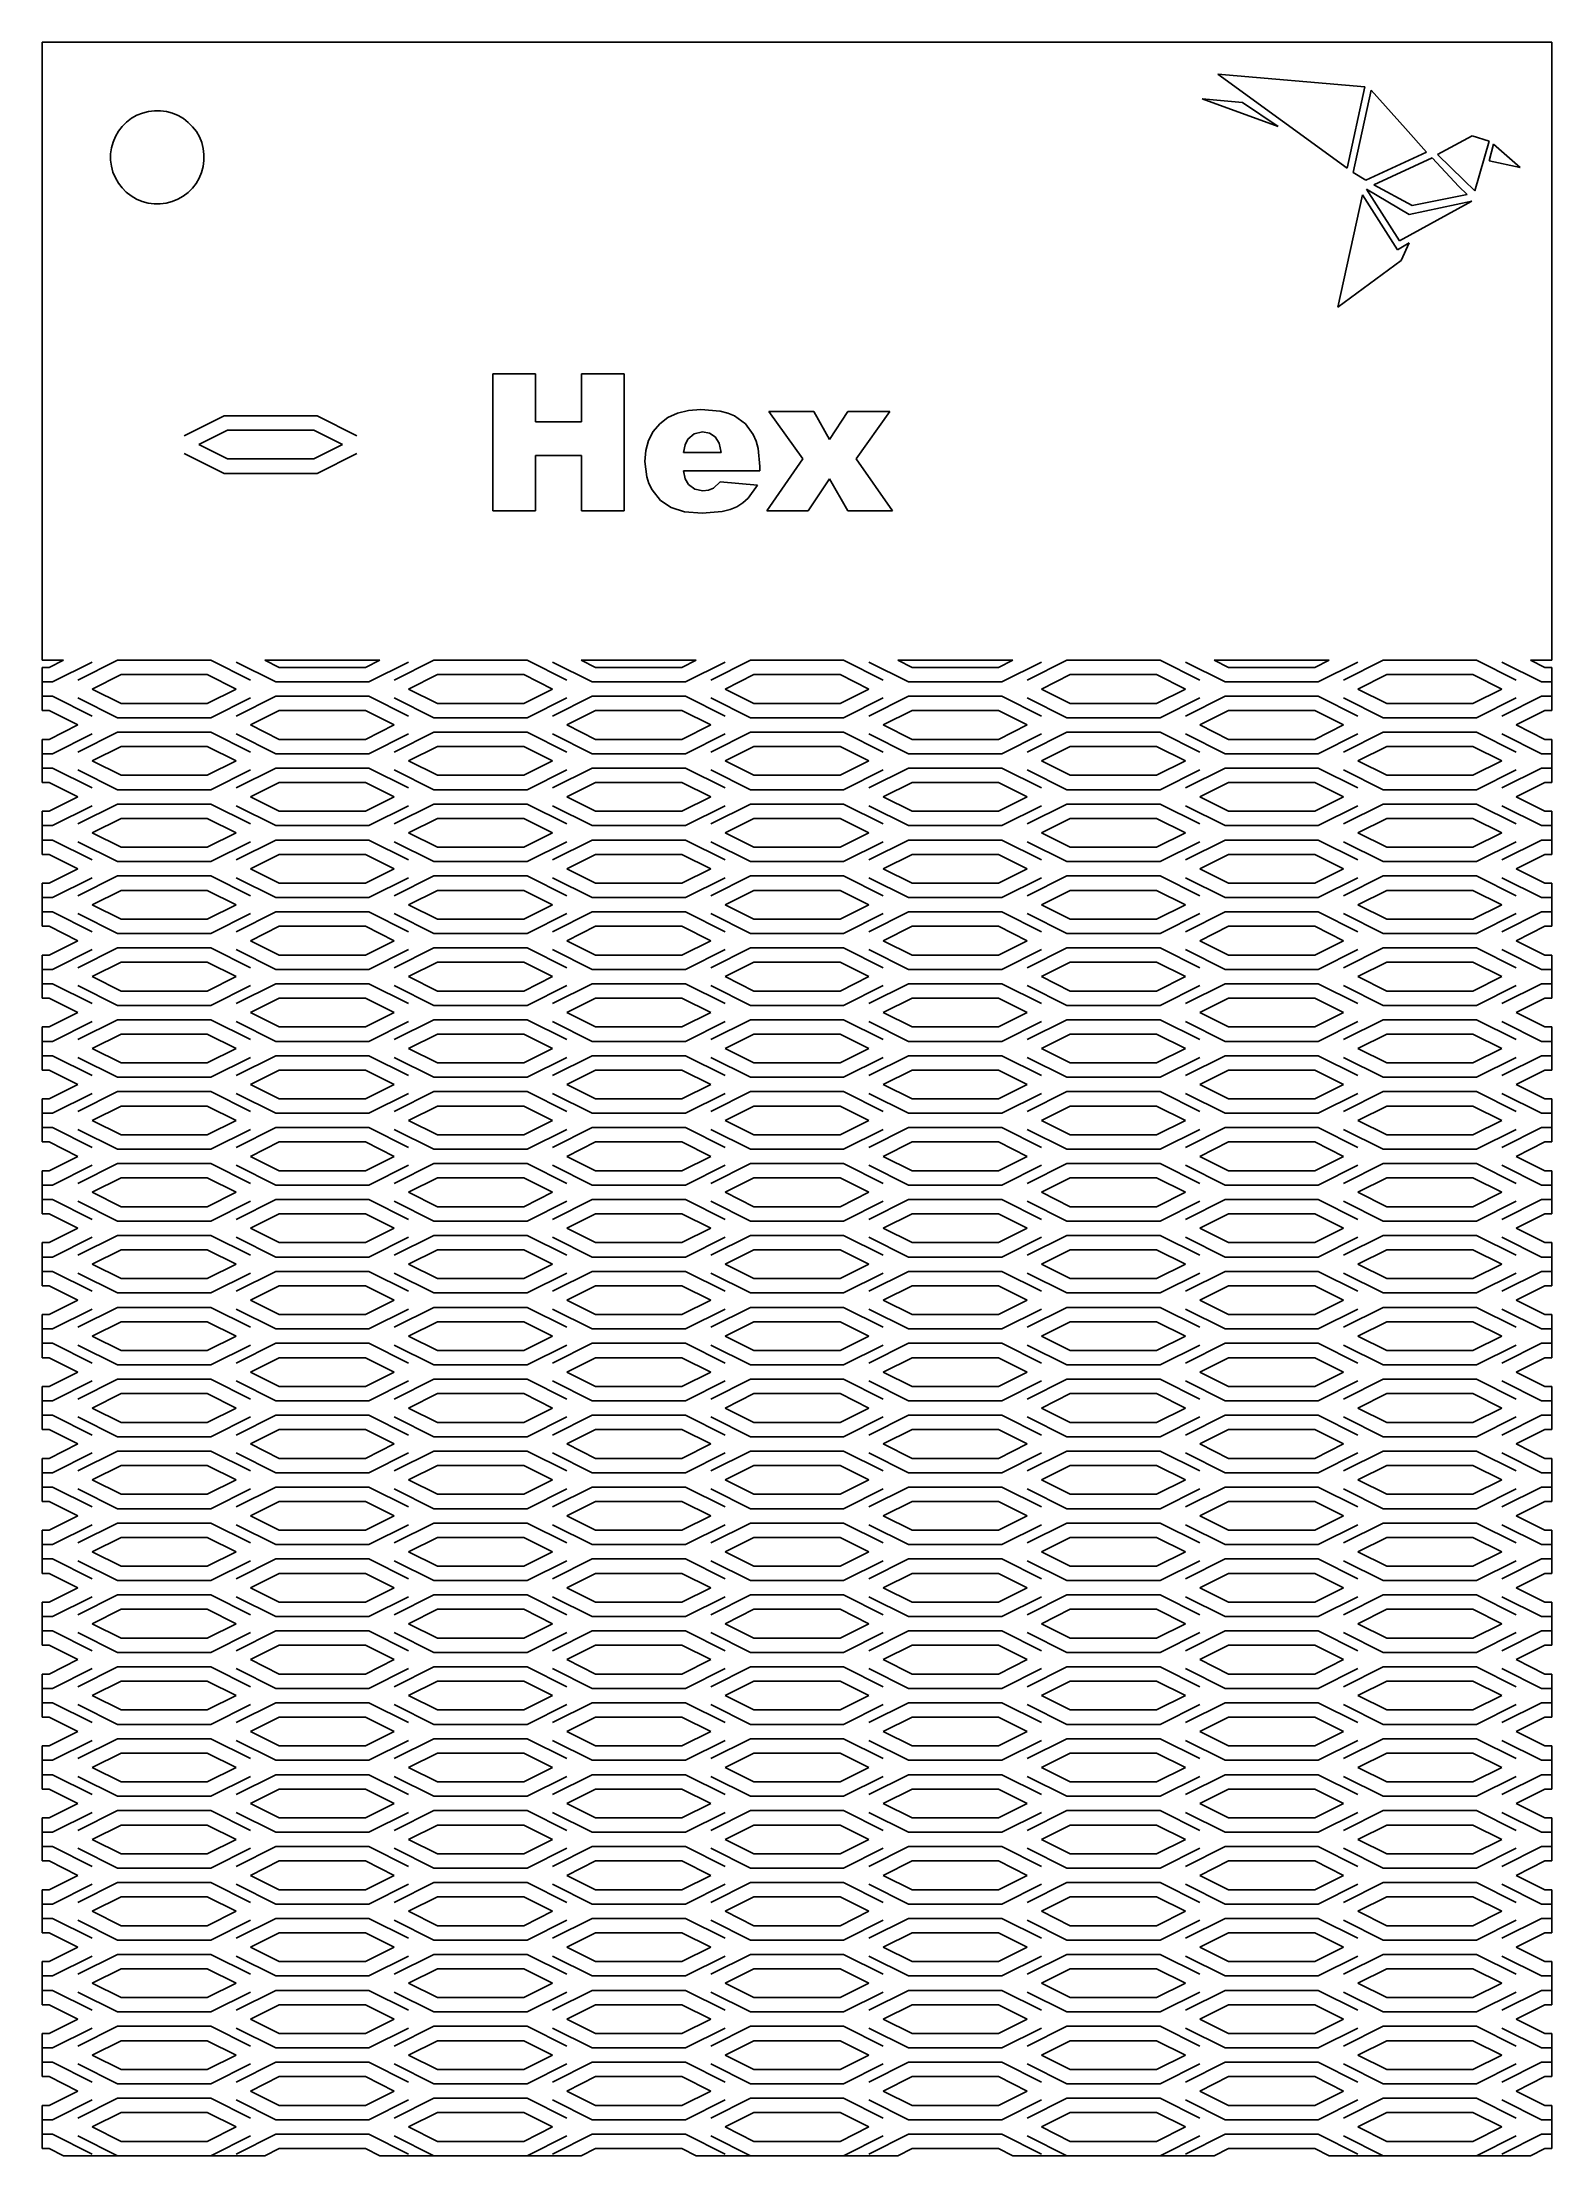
# Model space of a CAD drawing. Extents: x -52 to 52, y -73 to 73.
import ezdxf

# ---------------------------------------------------------------- set-up
doc = ezdxf.new("R2010")
doc.units = 0
doc.layers.get('0').update_dxf_attribs({"linetype": 'CONTINUOUS'})

msp = doc.modelspace()

# ---------------------------------------------------------------- linework, layer by layer
for p, q in [((-52.47, 73.49), (52.47, 73.49)), ((-52.47, 73.49), (-52.47, 30.51)), ((52.47, 73.49), (52.47, 31.51)), ((39.47, 70.39), (29.27, 71.27)), ((29.27, 71.27), (38.26, 64.74)), ((33.45, 67.64), (28.16, 69.55)), ((28.16, 69.55), (30.98, 69.31)), ((30.98, 69.31), (33.45, 67.64)), ((38.26, 64.74), (39.47, 70.39)), ((38.67, 64.43), (39.92, 70.16)), ((39.92, 70.16), (42.3, 67.49)), ((-46.91, 67.64), (-47.17, 67.31)), ((-46.61, 67.94), (-46.91, 67.64)), ((-46.27, 68.2), (-46.61, 67.94)), ((-45.9, 68.41), (-46.27, 68.2)), ((-45.5, 68.57), (-45.9, 68.41)), ((-45.09, 68.68), (-45.5, 68.57)), ((-44.67, 68.73), (-45.09, 68.68)), ((-44.25, 68.73), (-44.67, 68.73)), ((-43.83, 68.67), (-44.25, 68.73)), ((-43.42, 68.56), (-43.83, 68.67)), ((-43.02, 68.4), (-43.42, 68.56)), ((-42.66, 68.18), (-43.02, 68.4)), ((-42.32, 67.92), (-42.66, 68.18)), ((-42.02, 67.62), (-42.32, 67.92)), ((-41.76, 67.28), (-42.02, 67.62)), ((-47.55, 66.55), (-47.66, 66.14)), ((-47.38, 66.94), (-47.55, 66.55)), ((-47.17, 67.31), (-47.38, 66.94)), ((-41.55, 66.91), (-41.76, 67.28)), ((-41.39, 66.52), (-41.55, 66.91)), ((-41.28, 66.11), (-41.39, 66.52)), ((42.3, 67.49), (43.76, 65.84)), ((44.53, 65.68), (46.95, 66.98)), ((46.95, 66.98), (48.12, 66.61)), ((48.12, 66.61), (47.13, 63.16)), ((48.42, 66.41), (48.12, 65.24)), ((50.27, 64.78), (48.42, 66.41)), ((-47.66, 66.14), (-47.72, 65.72)), ((-47.72, 65.72), (-47.72, 65.29)), ((-47.72, 65.29), (-47.66, 64.87)), ((-47.66, 64.87), (-47.56, 64.46)), ((-41.4, 64.43), (-41.29, 64.84)), ((-41.29, 64.84), (-41.23, 65.26)), ((-41.23, 65.69), (-41.28, 66.11)), ((-41.23, 65.26), (-41.23, 65.69)), ((43.76, 65.84), (39.56, 63.91)), ((40.11, 63.58), (44.17, 65.46)), ((44.17, 65.46), (46.02, 63.46)), ((46.36, 63.9), (44.53, 65.68)), ((48.12, 65.24), (50.27, 64.78)), ((-47.56, 64.46), (-47.39, 64.06)), ((-47.39, 64.06), (-47.18, 63.7)), ((-47.18, 63.7), (-46.93, 63.36)), ((-46.93, 63.36), (-46.63, 63.06)), ((-42.34, 63.04), (-42.04, 63.34)), ((-42.04, 63.34), (-41.78, 63.67)), ((-41.78, 63.67), (-41.56, 64.04)), ((-41.56, 64.04), (-41.4, 64.43)), ((39.56, 63.91), (38.67, 64.43)), ((42.57, 61.51), (39.6, 63.27)), ((39.6, 63.27), (41.9, 59.69)), ((42.76, 62.13), (40.11, 63.58)), ((46.02, 63.46), (46.6, 62.9)), ((47.13, 63.16), (46.36, 63.9)), ((-46.63, 63.06), (-46.29, 62.8)), ((-46.29, 62.8), (-45.92, 62.58)), ((-45.92, 62.58), (-45.53, 62.42)), ((-45.53, 62.42), (-45.12, 62.3)), ((-45.12, 62.3), (-44.7, 62.25)), ((-44.7, 62.25), (-44.27, 62.25)), ((-44.27, 62.25), (-43.85, 62.3)), ((-43.85, 62.3), (-43.44, 62.41)), ((-43.44, 62.41), (-43.05, 62.57)), ((-43.05, 62.57), (-42.68, 62.78)), ((-42.68, 62.78), (-42.34, 63.04)), ((37.61, 55.07), (39.32, 62.88)), ((39.32, 62.88), (41.74, 59.05)), ((41.9, 59.69), (46.66, 62.3)), ((46.92, 62.45), (42.57, 61.51)), ((46.6, 62.9), (42.76, 62.13)), ((46.66, 62.3), (46.92, 62.45)), ((41.74, 59.05), (42.56, 59.53)), ((42.56, 59.53), (42.01, 58.32)), ((42.01, 58.32), (37.61, 55.07)), ((-21.14, 50.42), (-18.19, 50.42)), ((-21.14, 40.9), (-21.14, 50.42)), ((-18.19, 50.42), (-18.19, 47.09)), ((-14.98, 47.09), (-14.98, 50.42)), ((-14.98, 50.42), (-12.02, 50.42)), ((-12.02, 50.42), (-12.02, 40.9)), ((-39.83, 47.51), (-42.6, 46.13)), ((-33.36, 47.51), (-39.83, 47.51)), ((-30.6, 46.13), (-33.36, 47.51)), ((-18.19, 47.09), (-14.98, 47.09)), ((-9.54, 46.95), (-8.97, 47.39)), ((-8.97, 47.39), (-8.31, 47.7)), ((-8.31, 47.7), (-7.54, 47.89)), ((-7.54, 47.89), (-6.68, 47.95)), ((-6.68, 47.95), (-5.35, 47.84)), ((-5.35, 47.84), (-4.81, 47.7)), ((-4.81, 47.7), (-4.34, 47.5)), ((-4.34, 47.5), (-3.59, 46.96)), ((-1.96, 47.8), (1.17, 47.8)), ((0.41, 44.51), (-1.96, 47.8)), ((1.17, 47.8), (2.27, 45.87)), ((2.27, 45.87), (3.54, 47.8)), ((3.54, 47.8), (6.46, 47.8)), ((6.46, 47.8), (4.11, 44.51)), ((-39.6, 46.51), (-41.6, 45.51)), ((-39.6, 46.51), (-33.6, 46.51)), ((-33.6, 46.51), (-31.6, 45.51)), ((-10.51, 45.1), (-10.32, 45.8)), ((-10.32, 45.8), (-9.99, 46.41)), ((-9.99, 46.41), (-9.54, 46.95)), ((-7.58, 45.89), (-7.77, 45.5)), ((-7.14, 46.26), (-7.58, 45.89)), ((-6.57, 46.39), (-7.14, 46.26)), ((-6.08, 46.3), (-6.57, 46.39)), ((-5.69, 46.06), (-6.08, 46.3)), ((-5.42, 45.62), (-5.69, 46.06)), ((-5.28, 44.96), (-5.42, 45.62)), ((-3.59, 46.96), (-3.04, 46.21)), ((-3.04, 46.21), (-2.84, 45.75)), ((-2.84, 45.75), (-2.7, 45.23)), ((-42.6, 44.9), (-39.83, 43.51)), ((-41.6, 45.51), (-39.6, 44.51)), ((-39.6, 44.51), (-33.6, 44.51)), ((-31.6, 45.51), (-33.6, 44.51)), ((-33.36, 43.51), (-30.6, 44.9)), ((-14.98, 44.75), (-18.19, 44.75)), ((-18.19, 44.75), (-18.19, 40.9)), ((-14.98, 40.9), (-14.98, 44.75)), ((-10.58, 44.33), (-10.51, 45.1)), ((-10.45, 43.27), (-10.58, 44.33)), ((-7.77, 45.5), (-7.88, 44.96)), ((-7.88, 44.96), (-5.28, 44.96)), ((-2.7, 45.23), (-2.59, 43.99)), ((-2.09, 40.9), (0.41, 44.51)), ((4.11, 44.51), (6.63, 40.9)), ((-39.83, 43.51), (-33.36, 43.51)), ((-10.29, 42.8), (-10.45, 43.27)), ((-10.06, 42.36), (-10.29, 42.8)), ((-2.59, 43.69), (-7.89, 43.69)), ((-7.89, 43.69), (-7.77, 43.14)), ((-7.77, 43.14), (-7.54, 42.74)), ((-7.54, 42.74), (-7.1, 42.41)), ((-5.8, 42.49), (-5.34, 42.93)), ((-5.34, 42.93), (-2.74, 42.69)), ((-2.74, 42.69), (-3.4, 41.79)), ((-2.59, 43.99), (-2.59, 43.69)), ((2.27, 43.12), (0.77, 40.9)), ((3.54, 40.9), (2.27, 43.12)), ((-9.48, 41.63), (-10.06, 42.36)), ((-8.76, 41.13), (-9.48, 41.63)), ((-7.1, 42.41), (-6.54, 42.3)), ((-6.54, 42.3), (-6.16, 42.34)), ((-6.16, 42.34), (-5.8, 42.49)), ((-4.18, 41.19), (-4.65, 41)), ((-3.77, 41.46), (-4.18, 41.19)), ((-3.4, 41.79), (-3.77, 41.46)), ((-18.19, 40.9), (-21.14, 40.9)), ((-12.02, 40.9), (-14.98, 40.9)), ((-7.83, 40.84), (-8.76, 41.13)), ((-6.6, 40.74), (-7.83, 40.84)), ((-5.21, 40.86), (-6.6, 40.74)), ((-4.65, 41), (-5.21, 40.86)), ((0.77, 40.9), (-2.09, 40.9)), ((6.63, 40.9), (3.54, 40.9)), ((52.47, 30.51), (52.47, 31.51)), ((-52.47, 30.51), (-51, 30.51)), ((-52.47, 30.01), (-52, 30.01)), ((-52.47, 30.01), (-52.47, 29.01)), ((-51, 30.51), (-52, 30.01)), ((-51.76, 29.01), (-49, 30.39)), ((-47.24, 30.51), (-50, 29.13)), ((-47, 29.51), (-49, 28.51)), ((-47.24, 30.51), (-40.76, 30.51)), ((-47, 29.51), (-41, 29.51)), ((-41, 29.51), (-39, 28.51)), ((-38, 29.13), (-40.76, 30.51)), ((-39, 30.39), (-36.24, 29.01)), ((-37, 30.51), (-36, 30.01)), ((-37, 30.51), (-29, 30.51)), ((-36, 30.01), (-30, 30.01)), ((-29, 30.51), (-30, 30.01)), ((-29.76, 29.01), (-27, 30.39)), ((-25.24, 30.51), (-28, 29.13)), ((-25, 29.51), (-27, 28.51)), ((-25.24, 30.51), (-18.76, 30.51)), ((-25, 29.51), (-19, 29.51)), ((-19, 29.51), (-17, 28.51)), ((-16, 29.13), (-18.76, 30.51)), ((-17, 30.39), (-14.24, 29.01)), ((-15, 30.51), (-14, 30.01)), ((-15, 30.51), (-7, 30.51)), ((-14, 30.01), (-8, 30.01)), ((-7, 30.51), (-8, 30.01)), ((-7.76, 29.01), (-5, 30.39)), ((-3.24, 30.51), (-6, 29.13)), ((-3, 29.51), (-5, 28.51)), ((-3.24, 30.51), (3.24, 30.51)), ((-3, 29.51), (3, 29.51)), ((3, 29.51), (5, 28.51)), ((6, 29.13), (3.24, 30.51)), ((5, 30.39), (7.76, 29.01)), ((7, 30.51), (8, 30.01)), ((7, 30.51), (15, 30.51)), ((8, 30.01), (14, 30.01)), ((15, 30.51), (14, 30.01)), ((14.24, 29.01), (17, 30.39)), ((18.76, 30.51), (16, 29.13)), ((19, 29.51), (17, 28.51)), ((18.76, 30.51), (25.24, 30.51)), ((19, 29.51), (25, 29.51)), ((25, 29.51), (27, 28.51)), ((28, 29.13), (25.24, 30.51)), ((27, 30.39), (29.76, 29.01)), ((29, 30.51), (30, 30.01)), ((29, 30.51), (37, 30.51)), ((30, 30.01), (36, 30.01)), ((37, 30.51), (36, 30.01)), ((36.24, 29.01), (39, 30.39)), ((40.76, 30.51), (38, 29.13)), ((41, 29.51), (39, 28.51)), ((40.76, 30.51), (47.24, 30.51)), ((41, 29.51), (47, 29.51)), ((47, 29.51), (49, 28.51)), ((50, 29.13), (47.24, 30.51)), ((49, 30.39), (51.76, 29.01)), ((51, 30.51), (52, 30.01)), ((51, 30.51), (52.47, 30.51)), ((52, 30.01), (52.47, 30.01)), ((52.47, 29.01), (52.47, 30.01)), ((-52.47, 29.01), (-51.76, 29.01)), ((-52.47, 29.01), (-52.47, 28.01)), ((-51.76, 28.01), (-52.47, 28.01)), ((-52.47, 28.01), (-52.47, 27.01)), ((-49, 26.63), (-51.76, 28.01)), ((-49, 28.51), (-47, 27.51)), ((-39, 28.51), (-41, 27.51)), ((-36.24, 28.01), (-39, 26.63)), ((-36.24, 29.01), (-29.76, 29.01)), ((-29.76, 28.01), (-36.24, 28.01)), ((-27, 26.63), (-29.76, 28.01)), ((-27, 28.51), (-25, 27.51)), ((-17, 28.51), (-19, 27.51)), ((-14.24, 28.01), (-17, 26.63)), ((-14.24, 29.01), (-7.76, 29.01)), ((-7.76, 28.01), (-14.24, 28.01)), ((-5, 26.63), (-7.76, 28.01)), ((-5, 28.51), (-3, 27.51)), ((5, 28.51), (3, 27.51)), ((7.76, 28.01), (5, 26.63)), ((7.76, 29.01), (14.24, 29.01)), ((14.24, 28.01), (7.76, 28.01)), ((17, 26.63), (14.24, 28.01)), ((17, 28.51), (19, 27.51)), ((27, 28.51), (25, 27.51)), ((29.76, 28.01), (27, 26.63)), ((29.76, 29.01), (36.24, 29.01)), ((36.24, 28.01), (29.76, 28.01)), ((39, 26.63), (36.24, 28.01)), ((39, 28.51), (41, 27.51)), ((49, 28.51), (47, 27.51)), ((51.76, 28.01), (49, 26.63)), ((51.76, 29.01), (52.47, 29.01)), ((52.47, 28.01), (51.76, 28.01)), ((52.47, 28.01), (52.47, 29.01)), ((52.47, 27.01), (52.47, 28.01)), ((-52.47, 27.01), (-52, 27.01)), ((-52, 27.01), (-50, 26.01)), ((-50, 27.89), (-47.24, 26.51)), ((-47.24, 26.51), (-40.76, 26.51)), ((-47, 27.51), (-41, 27.51)), ((-40.76, 26.51), (-38, 27.89)), ((-36, 27.01), (-38, 26.01)), ((-36, 27.01), (-30, 27.01)), ((-30, 27.01), (-28, 26.01)), ((-28, 27.89), (-25.24, 26.51)), ((-25.24, 26.51), (-18.76, 26.51)), ((-25, 27.51), (-19, 27.51)), ((-18.76, 26.51), (-16, 27.89)), ((-14, 27.01), (-16, 26.01)), ((-14, 27.01), (-8, 27.01)), ((-8, 27.01), (-6, 26.01)), ((-6, 27.89), (-3.24, 26.51)), ((-3.24, 26.51), (3.24, 26.51)), ((-3, 27.51), (3, 27.51)), ((3.24, 26.51), (6, 27.89)), ((8, 27.01), (6, 26.01)), ((8, 27.01), (14, 27.01)), ((14, 27.01), (16, 26.01)), ((16, 27.89), (18.76, 26.51)), ((18.76, 26.51), (25.24, 26.51)), ((19, 27.51), (25, 27.51)), ((25.24, 26.51), (28, 27.89)), ((30, 27.01), (28, 26.01)), ((30, 27.01), (36, 27.01)), ((36, 27.01), (38, 26.01)), ((38, 27.89), (40.76, 26.51)), ((40.76, 26.51), (47.24, 26.51)), ((41, 27.51), (47, 27.51)), ((47.24, 26.51), (50, 27.89)), ((52, 27.01), (50, 26.01)), ((52, 27.01), (52.47, 27.01)), ((-52.47, 25.01), (-52, 25.01)), ((-52.47, 25.01), (-52.47, 24.01)), ((-50, 26.01), (-52, 25.01)), ((-51.76, 24.01), (-49, 25.39)), ((-47.24, 25.51), (-50, 24.13)), ((-40.76, 25.51), (-47.24, 25.51)), ((-38, 24.13), (-40.76, 25.51)), ((-39, 25.39), (-36.24, 24.01)), ((-38, 26.01), (-36, 25.01)), ((-36, 25.01), (-30, 25.01)), ((-28, 26.01), (-30, 25.01)), ((-29.76, 24.01), (-27, 25.39)), ((-25.24, 25.51), (-28, 24.13)), ((-18.76, 25.51), (-25.24, 25.51)), ((-16, 24.13), (-18.76, 25.51)), ((-17, 25.39), (-14.24, 24.01)), ((-16, 26.01), (-14, 25.01)), ((-14, 25.01), (-8, 25.01)), ((-6, 26.01), (-8, 25.01)), ((-7.76, 24.01), (-5, 25.39)), ((-3.24, 25.51), (-6, 24.13)), ((3.24, 25.51), (-3.24, 25.51)), ((6, 24.13), (3.24, 25.51)), ((5, 25.39), (7.76, 24.01)), ((6, 26.01), (8, 25.01)), ((8, 25.01), (14, 25.01)), ((16, 26.01), (14, 25.01)), ((14.24, 24.01), (17, 25.39)), ((18.76, 25.51), (16, 24.13)), ((25.24, 25.51), (18.76, 25.51)), ((28, 24.13), (25.24, 25.51)), ((27, 25.39), (29.76, 24.01)), ((28, 26.01), (30, 25.01)), ((30, 25.01), (36, 25.01)), ((38, 26.01), (36, 25.01)), ((36.24, 24.01), (39, 25.39)), ((40.76, 25.51), (38, 24.13)), ((47.24, 25.51), (40.76, 25.51)), ((50, 24.13), (47.24, 25.51)), ((49, 25.39), (51.76, 24.01)), ((50, 26.01), (52, 25.01)), ((52, 25.01), (52.47, 25.01)), ((52.47, 24.01), (52.47, 25.01)), ((-52.47, 24.01), (-51.76, 24.01)), ((-52.47, 24.01), (-52.47, 23.01)), ((-47, 24.51), (-49, 23.51)), ((-47, 24.51), (-41, 24.51)), ((-41, 24.51), (-39, 23.51)), ((-36.24, 24.01), (-29.76, 24.01)), ((-25, 24.51), (-27, 23.51)), ((-25, 24.51), (-19, 24.51)), ((-19, 24.51), (-17, 23.51)), ((-14.24, 24.01), (-7.76, 24.01)), ((-3, 24.51), (-5, 23.51)), ((-3, 24.51), (3, 24.51)), ((3, 24.51), (5, 23.51)), ((7.76, 24.01), (14.24, 24.01)), ((19, 24.51), (17, 23.51)), ((19, 24.51), (25, 24.51)), ((25, 24.51), (27, 23.51)), ((29.76, 24.01), (36.24, 24.01)), ((41, 24.51), (39, 23.51)), ((41, 24.51), (47, 24.51)), ((47, 24.51), (49, 23.51)), ((51.76, 24.01), (52.47, 24.01)), ((52.47, 23.01), (52.47, 24.01)), ((-51.76, 23.01), (-52.47, 23.01)), ((-52.47, 23.01), (-52.47, 22.01)), ((-49, 21.63), (-51.76, 23.01)), ((-50, 22.89), (-47.24, 21.51)), ((-49, 23.51), (-47, 22.51)), ((-47, 22.51), (-41, 22.51)), ((-39, 23.51), (-41, 22.51)), ((-40.76, 21.51), (-38, 22.89)), ((-36.24, 23.01), (-39, 21.63)), ((-29.76, 23.01), (-36.24, 23.01)), ((-27, 21.63), (-29.76, 23.01)), ((-28, 22.89), (-25.24, 21.51)), ((-27, 23.51), (-25, 22.51)), ((-25, 22.51), (-19, 22.51)), ((-17, 23.51), (-19, 22.51)), ((-18.76, 21.51), (-16, 22.89)), ((-14.24, 23.01), (-17, 21.63)), ((-7.76, 23.01), (-14.24, 23.01)), ((-5, 21.63), (-7.76, 23.01)), ((-6, 22.89), (-3.24, 21.51)), ((-5, 23.51), (-3, 22.51)), ((-3, 22.51), (3, 22.51)), ((5, 23.51), (3, 22.51)), ((3.24, 21.51), (6, 22.89)), ((7.76, 23.01), (5, 21.63)), ((14.24, 23.01), (7.76, 23.01)), ((17, 21.63), (14.24, 23.01)), ((16, 22.89), (18.76, 21.51)), ((17, 23.51), (19, 22.51)), ((19, 22.51), (25, 22.51)), ((27, 23.51), (25, 22.51)), ((25.24, 21.51), (28, 22.89)), ((29.76, 23.01), (27, 21.63)), ((36.24, 23.01), (29.76, 23.01)), ((39, 21.63), (36.24, 23.01)), ((38, 22.89), (40.76, 21.51)), ((39, 23.51), (41, 22.51)), ((41, 22.51), (47, 22.51)), ((49, 23.51), (47, 22.51)), ((47.24, 21.51), (50, 22.89)), ((51.76, 23.01), (49, 21.63)), ((52.47, 23.01), (51.76, 23.01)), ((52.47, 22.01), (52.47, 23.01)), ((-52.47, 22.01), (-52, 22.01)), ((-52, 22.01), (-50, 21.01)), ((-50, 21.01), (-52, 20.01)), ((-47.24, 21.51), (-40.76, 21.51)), ((-36, 22.01), (-38, 21.01)), ((-38, 21.01), (-36, 20.01)), ((-36, 22.01), (-30, 22.01)), ((-30, 22.01), (-28, 21.01)), ((-28, 21.01), (-30, 20.01)), ((-25.24, 21.51), (-18.76, 21.51)), ((-14, 22.01), (-16, 21.01)), ((-16, 21.01), (-14, 20.01)), ((-14, 22.01), (-8, 22.01)), ((-8, 22.01), (-6, 21.01)), ((-6, 21.01), (-8, 20.01)), ((-3.24, 21.51), (3.24, 21.51)), ((8, 22.01), (6, 21.01)), ((6, 21.01), (8, 20.01)), ((8, 22.01), (14, 22.01)), ((14, 22.01), (16, 21.01)), ((16, 21.01), (14, 20.01)), ((18.76, 21.51), (25.24, 21.51)), ((30, 22.01), (28, 21.01)), ((28, 21.01), (30, 20.01)), ((30, 22.01), (36, 22.01)), ((36, 22.01), (38, 21.01)), ((38, 21.01), (36, 20.01)), ((40.76, 21.51), (47.24, 21.51)), ((52, 22.01), (50, 21.01)), ((50, 21.01), (52, 20.01)), ((52, 22.01), (52.47, 22.01)), ((-52.47, 20.01), (-52, 20.01)), ((-52.47, 20.01), (-52.47, 19.01)), ((-51.76, 19.01), (-49, 20.39)), ((-47.24, 20.51), (-50, 19.13)), ((-47, 19.51), (-49, 18.51)), ((-40.76, 20.51), (-47.24, 20.51)), ((-47, 19.51), (-41, 19.51)), ((-41, 19.51), (-39, 18.51)), ((-38, 19.13), (-40.76, 20.51)), ((-39, 20.39), (-36.24, 19.01)), ((-36, 20.01), (-30, 20.01)), ((-29.76, 19.01), (-27, 20.39)), ((-25.24, 20.51), (-28, 19.13)), ((-25, 19.51), (-27, 18.51)), ((-18.76, 20.51), (-25.24, 20.51)), ((-25, 19.51), (-19, 19.51)), ((-19, 19.51), (-17, 18.51)), ((-16, 19.13), (-18.76, 20.51)), ((-17, 20.39), (-14.24, 19.01)), ((-14, 20.01), (-8, 20.01)), ((-7.76, 19.01), (-5, 20.39)), ((-3.24, 20.51), (-6, 19.13)), ((-3, 19.51), (-5, 18.51)), ((3.24, 20.51), (-3.24, 20.51)), ((-3, 19.51), (3, 19.51)), ((3, 19.51), (5, 18.51)), ((6, 19.13), (3.24, 20.51)), ((5, 20.39), (7.76, 19.01)), ((8, 20.01), (14, 20.01)), ((14.24, 19.01), (17, 20.39)), ((18.76, 20.51), (16, 19.13)), ((19, 19.51), (17, 18.51)), ((25.24, 20.51), (18.76, 20.51)), ((19, 19.51), (25, 19.51)), ((25, 19.51), (27, 18.51)), ((28, 19.13), (25.24, 20.51)), ((27, 20.39), (29.76, 19.01)), ((30, 20.01), (36, 20.01)), ((36.24, 19.01), (39, 20.39)), ((40.76, 20.51), (38, 19.13)), ((41, 19.51), (39, 18.51)), ((47.24, 20.51), (40.76, 20.51)), ((41, 19.51), (47, 19.51)), ((47, 19.51), (49, 18.51)), ((50, 19.13), (47.24, 20.51)), ((49, 20.39), (51.76, 19.01)), ((52, 20.01), (52.47, 20.01)), ((52.47, 19.01), (52.47, 20.01)), ((-52.47, 19.01), (-51.76, 19.01)), ((-52.47, 19.01), (-52.47, 18.01)), ((-51.76, 18.01), (-52.47, 18.01)), ((-52.47, 18.01), (-52.47, 17.01)), ((-49, 16.63), (-51.76, 18.01)), ((-50, 17.89), (-47.24, 16.51)), ((-49, 18.51), (-47, 17.51)), ((-39, 18.51), (-41, 17.51)), ((-40.76, 16.51), (-38, 17.89)), ((-36.24, 18.01), (-39, 16.63)), ((-36.24, 19.01), (-29.76, 19.01)), ((-29.76, 18.01), (-36.24, 18.01)), ((-27, 16.63), (-29.76, 18.01)), ((-28, 17.89), (-25.24, 16.51)), ((-27, 18.51), (-25, 17.51)), ((-17, 18.51), (-19, 17.51)), ((-18.76, 16.51), (-16, 17.89)), ((-14.24, 18.01), (-17, 16.63)), ((-14.24, 19.01), (-7.76, 19.01)), ((-7.76, 18.01), (-14.24, 18.01)), ((-5, 16.63), (-7.76, 18.01)), ((-6, 17.89), (-3.24, 16.51)), ((-5, 18.51), (-3, 17.51)), ((5, 18.51), (3, 17.51)), ((3.24, 16.51), (6, 17.89)), ((7.76, 18.01), (5, 16.63)), ((7.76, 19.01), (14.24, 19.01)), ((14.24, 18.01), (7.76, 18.01)), ((17, 16.63), (14.24, 18.01)), ((16, 17.89), (18.76, 16.51)), ((17, 18.51), (19, 17.51)), ((27, 18.51), (25, 17.51)), ((25.24, 16.51), (28, 17.89)), ((29.76, 18.01), (27, 16.63)), ((29.76, 19.01), (36.24, 19.01)), ((36.24, 18.01), (29.76, 18.01)), ((39, 16.63), (36.24, 18.01)), ((38, 17.89), (40.76, 16.51)), ((39, 18.51), (41, 17.51)), ((49, 18.51), (47, 17.51)), ((47.24, 16.51), (50, 17.89)), ((51.76, 18.01), (49, 16.63)), ((51.76, 19.01), (52.47, 19.01)), ((52.47, 18.01), (51.76, 18.01)), ((52.47, 18.01), (52.47, 19.01)), ((52.47, 17.01), (52.47, 18.01)), ((-52.47, 17.01), (-52, 17.01)), ((-52, 17.01), (-50, 16.01)), ((-47.24, 16.51), (-40.76, 16.51)), ((-47, 17.51), (-41, 17.51)), ((-36, 17.01), (-38, 16.01)), ((-36, 17.01), (-30, 17.01)), ((-30, 17.01), (-28, 16.01)), ((-25.24, 16.51), (-18.76, 16.51)), ((-25, 17.51), (-19, 17.51)), ((-14, 17.01), (-16, 16.01)), ((-14, 17.01), (-8, 17.01)), ((-8, 17.01), (-6, 16.01)), ((-3.24, 16.51), (3.24, 16.51)), ((-3, 17.51), (3, 17.51)), ((8, 17.01), (6, 16.01)), ((8, 17.01), (14, 17.01)), ((14, 17.01), (16, 16.01)), ((18.76, 16.51), (25.24, 16.51)), ((19, 17.51), (25, 17.51)), ((30, 17.01), (28, 16.01)), ((30, 17.01), (36, 17.01)), ((36, 17.01), (38, 16.01)), ((40.76, 16.51), (47.24, 16.51)), ((41, 17.51), (47, 17.51)), ((52, 17.01), (50, 16.01)), ((52, 17.01), (52.47, 17.01)), ((-52.47, 15.01), (-52, 15.01)), ((-52.47, 15.01), (-52.47, 14.01)), ((-50, 16.01), (-52, 15.01)), ((-51.76, 14.01), (-49, 15.39)), ((-47.24, 15.51), (-50, 14.13)), ((-40.76, 15.51), (-47.24, 15.51)), ((-38, 14.13), (-40.76, 15.51)), ((-39, 15.39), (-36.24, 14.01)), ((-38, 16.01), (-36, 15.01)), ((-36, 15.01), (-30, 15.01)), ((-28, 16.01), (-30, 15.01)), ((-29.76, 14.01), (-27, 15.39)), ((-25.24, 15.51), (-28, 14.13)), ((-18.76, 15.51), (-25.24, 15.51)), ((-16, 14.13), (-18.76, 15.51)), ((-17, 15.39), (-14.24, 14.01)), ((-16, 16.01), (-14, 15.01)), ((-14, 15.01), (-8, 15.01)), ((-6, 16.01), (-8, 15.01)), ((-7.76, 14.01), (-5, 15.39)), ((-3.24, 15.51), (-6, 14.13)), ((3.24, 15.51), (-3.24, 15.51)), ((6, 14.13), (3.24, 15.51)), ((5, 15.39), (7.76, 14.01)), ((6, 16.01), (8, 15.01)), ((8, 15.01), (14, 15.01)), ((16, 16.01), (14, 15.01)), ((14.24, 14.01), (17, 15.39)), ((18.76, 15.51), (16, 14.13)), ((25.24, 15.51), (18.76, 15.51)), ((28, 14.13), (25.24, 15.51)), ((27, 15.39), (29.76, 14.01)), ((28, 16.01), (30, 15.01)), ((30, 15.01), (36, 15.01)), ((38, 16.01), (36, 15.01)), ((36.24, 14.01), (39, 15.39)), ((40.76, 15.51), (38, 14.13)), ((47.24, 15.51), (40.76, 15.51)), ((50, 14.13), (47.24, 15.51)), ((49, 15.39), (51.76, 14.01)), ((50, 16.01), (52, 15.01)), ((52, 15.01), (52.47, 15.01)), ((52.47, 14.01), (52.47, 15.01)), ((-52.47, 14.01), (-51.76, 14.01)), ((-52.47, 14.01), (-52.47, 13.01)), ((-47, 14.51), (-49, 13.51)), ((-49, 13.51), (-47, 12.51)), ((-47, 14.51), (-41, 14.51)), ((-41, 14.51), (-39, 13.51)), ((-39, 13.51), (-41, 12.51)), ((-36.24, 14.01), (-29.76, 14.01)), ((-25, 14.51), (-27, 13.51)), ((-27, 13.51), (-25, 12.51)), ((-25, 14.51), (-19, 14.51)), ((-19, 14.51), (-17, 13.51)), ((-17, 13.51), (-19, 12.51)), ((-14.24, 14.01), (-7.76, 14.01)), ((-3, 14.51), (-5, 13.51)), ((-5, 13.51), (-3, 12.51)), ((-3, 14.51), (3, 14.51)), ((3, 14.51), (5, 13.51)), ((5, 13.51), (3, 12.51)), ((7.76, 14.01), (14.24, 14.01)), ((19, 14.51), (17, 13.51)), ((17, 13.51), (19, 12.51)), ((19, 14.51), (25, 14.51)), ((25, 14.51), (27, 13.51)), ((27, 13.51), (25, 12.51)), ((29.76, 14.01), (36.24, 14.01)), ((41, 14.51), (39, 13.51)), ((39, 13.51), (41, 12.51)), ((41, 14.51), (47, 14.51)), ((47, 14.51), (49, 13.51)), ((49, 13.51), (47, 12.51)), ((51.76, 14.01), (52.47, 14.01)), ((52.47, 13.01), (52.47, 14.01)), ((-51.76, 13.01), (-52.47, 13.01)), ((-52.47, 13.01), (-52.47, 12.01)), ((-52.47, 12.01), (-52, 12.01)), ((-52, 12.01), (-50, 11.01)), ((-49, 11.63), (-51.76, 13.01)), ((-50, 12.89), (-47.24, 11.51)), ((-47, 12.51), (-41, 12.51)), ((-40.76, 11.51), (-38, 12.89)), ((-36.24, 13.01), (-39, 11.63)), ((-36, 12.01), (-38, 11.01)), ((-29.76, 13.01), (-36.24, 13.01)), ((-36, 12.01), (-30, 12.01)), ((-30, 12.01), (-28, 11.01)), ((-27, 11.63), (-29.76, 13.01)), ((-28, 12.89), (-25.24, 11.51)), ((-25, 12.51), (-19, 12.51)), ((-18.76, 11.51), (-16, 12.89)), ((-14.24, 13.01), (-17, 11.63)), ((-14, 12.01), (-16, 11.01)), ((-7.76, 13.01), (-14.24, 13.01)), ((-14, 12.01), (-8, 12.01)), ((-8, 12.01), (-6, 11.01)), ((-5, 11.63), (-7.76, 13.01)), ((-6, 12.89), (-3.24, 11.51)), ((-3, 12.51), (3, 12.51)), ((3.24, 11.51), (6, 12.89)), ((7.76, 13.01), (5, 11.63)), ((8, 12.01), (6, 11.01)), ((14.24, 13.01), (7.76, 13.01)), ((8, 12.01), (14, 12.01)), ((14, 12.01), (16, 11.01)), ((17, 11.63), (14.24, 13.01)), ((16, 12.89), (18.76, 11.51)), ((19, 12.51), (25, 12.51)), ((25.24, 11.51), (28, 12.89)), ((29.76, 13.01), (27, 11.63)), ((30, 12.01), (28, 11.01)), ((36.24, 13.01), (29.76, 13.01)), ((30, 12.01), (36, 12.01)), ((36, 12.01), (38, 11.01)), ((39, 11.63), (36.24, 13.01)), ((38, 12.89), (40.76, 11.51)), ((41, 12.51), (47, 12.51)), ((47.24, 11.51), (50, 12.89)), ((51.76, 13.01), (49, 11.63)), ((52, 12.01), (50, 11.01)), ((52.47, 13.01), (51.76, 13.01)), ((52, 12.01), (52.47, 12.01)), ((52.47, 12.01), (52.47, 13.01)), ((-50, 11.01), (-52, 10.01)), ((-51.76, 9.01), (-49, 10.39)), ((-47.24, 10.51), (-50, 9.13)), ((-47.24, 11.51), (-40.76, 11.51)), ((-40.76, 10.51), (-47.24, 10.51)), ((-38, 9.13), (-40.76, 10.51)), ((-39, 10.39), (-36.24, 9.01)), ((-38, 11.01), (-36, 10.01)), ((-28, 11.01), (-30, 10.01)), ((-29.76, 9.01), (-27, 10.39)), ((-25.24, 10.51), (-28, 9.13)), ((-25.24, 11.51), (-18.76, 11.51)), ((-18.76, 10.51), (-25.24, 10.51)), ((-16, 9.13), (-18.76, 10.51)), ((-17, 10.39), (-14.24, 9.01)), ((-16, 11.01), (-14, 10.01)), ((-6, 11.01), (-8, 10.01)), ((-7.76, 9.01), (-5, 10.39)), ((-3.24, 10.51), (-6, 9.13)), ((-3.24, 11.51), (3.24, 11.51)), ((3.24, 10.51), (-3.24, 10.51)), ((6, 9.13), (3.24, 10.51)), ((5, 10.39), (7.76, 9.01)), ((6, 11.01), (8, 10.01)), ((16, 11.01), (14, 10.01)), ((14.24, 9.01), (17, 10.39)), ((18.76, 10.51), (16, 9.13)), ((18.76, 11.51), (25.24, 11.51)), ((25.24, 10.51), (18.76, 10.51)), ((28, 9.13), (25.24, 10.51)), ((27, 10.39), (29.76, 9.01)), ((28, 11.01), (30, 10.01)), ((38, 11.01), (36, 10.01)), ((36.24, 9.01), (39, 10.39)), ((40.76, 10.51), (38, 9.13)), ((40.76, 11.51), (47.24, 11.51)), ((47.24, 10.51), (40.76, 10.51)), ((50, 9.13), (47.24, 10.51)), ((49, 10.39), (51.76, 9.01)), ((50, 11.01), (52, 10.01)), ((-52.47, 10.01), (-52, 10.01)), ((-52.47, 10.01), (-52.47, 9.01)), ((-52.47, 9.01), (-51.76, 9.01)), ((-52.47, 9.01), (-52.47, 8.01)), ((-47, 9.51), (-49, 8.51)), ((-47, 9.51), (-41, 9.51)), ((-41, 9.51), (-39, 8.51)), ((-36.24, 9.01), (-29.76, 9.01)), ((-36, 10.01), (-30, 10.01)), ((-25, 9.51), (-27, 8.51)), ((-25, 9.51), (-19, 9.51)), ((-19, 9.51), (-17, 8.51)), ((-14.24, 9.01), (-7.76, 9.01)), ((-14, 10.01), (-8, 10.01)), ((-3, 9.51), (-5, 8.51)), ((-3, 9.51), (3, 9.51)), ((3, 9.51), (5, 8.51)), ((7.76, 9.01), (14.24, 9.01)), ((8, 10.01), (14, 10.01)), ((19, 9.51), (17, 8.51)), ((19, 9.51), (25, 9.51)), ((25, 9.51), (27, 8.51)), ((29.76, 9.01), (36.24, 9.01)), ((30, 10.01), (36, 10.01)), ((41, 9.51), (39, 8.51)), ((41, 9.51), (47, 9.51)), ((47, 9.51), (49, 8.51)), ((51.76, 9.01), (52.47, 9.01)), ((52, 10.01), (52.47, 10.01)), ((52.47, 9.01), (52.47, 10.01)), ((52.47, 8.01), (52.47, 9.01)), ((-51.76, 8.01), (-52.47, 8.01)), ((-52.47, 8.01), (-52.47, 7.01)), ((-49, 6.63), (-51.76, 8.01)), ((-50, 7.89), (-47.24, 6.51)), ((-49, 8.51), (-47, 7.51)), ((-47, 7.51), (-41, 7.51)), ((-39, 8.51), (-41, 7.51)), ((-40.76, 6.51), (-38, 7.89)), ((-36.24, 8.01), (-39, 6.63)), ((-29.76, 8.01), (-36.24, 8.01)), ((-27, 6.63), (-29.76, 8.01)), ((-28, 7.89), (-25.24, 6.51)), ((-27, 8.51), (-25, 7.51)), ((-25, 7.51), (-19, 7.51)), ((-17, 8.51), (-19, 7.51)), ((-18.76, 6.51), (-16, 7.89)), ((-14.24, 8.01), (-17, 6.63)), ((-7.76, 8.01), (-14.24, 8.01)), ((-5, 6.63), (-7.76, 8.01)), ((-6, 7.89), (-3.24, 6.51)), ((-5, 8.51), (-3, 7.51)), ((-3, 7.51), (3, 7.51)), ((5, 8.51), (3, 7.51)), ((3.24, 6.51), (6, 7.89)), ((7.76, 8.01), (5, 6.63)), ((14.24, 8.01), (7.76, 8.01)), ((17, 6.63), (14.24, 8.01)), ((16, 7.89), (18.76, 6.51)), ((17, 8.51), (19, 7.51)), ((19, 7.51), (25, 7.51)), ((27, 8.51), (25, 7.51)), ((25.24, 6.51), (28, 7.89)), ((29.76, 8.01), (27, 6.63)), ((36.24, 8.01), (29.76, 8.01)), ((39, 6.63), (36.24, 8.01)), ((38, 7.89), (40.76, 6.51)), ((39, 8.51), (41, 7.51)), ((41, 7.51), (47, 7.51)), ((49, 8.51), (47, 7.51)), ((47.24, 6.51), (50, 7.89)), ((51.76, 8.01), (49, 6.63)), ((52.47, 8.01), (51.76, 8.01)), ((52.47, 7.01), (52.47, 8.01)), ((-52.47, 7.01), (-52, 7.01)), ((-52, 7.01), (-50, 6.01)), ((-50, 6.01), (-52, 5.01)), ((-47.24, 6.51), (-40.76, 6.51)), ((-36, 7.01), (-38, 6.01)), ((-38, 6.01), (-36, 5.01)), ((-36, 7.01), (-30, 7.01)), ((-30, 7.01), (-28, 6.01)), ((-28, 6.01), (-30, 5.01)), ((-25.24, 6.51), (-18.76, 6.51)), ((-14, 7.01), (-16, 6.01)), ((-16, 6.01), (-14, 5.01)), ((-14, 7.01), (-8, 7.01)), ((-8, 7.01), (-6, 6.01)), ((-6, 6.01), (-8, 5.01)), ((-3.24, 6.51), (3.24, 6.51)), ((8, 7.01), (6, 6.01)), ((6, 6.01), (8, 5.01)), ((8, 7.01), (14, 7.01)), ((14, 7.01), (16, 6.01)), ((16, 6.01), (14, 5.01)), ((18.76, 6.51), (25.24, 6.51)), ((30, 7.01), (28, 6.01)), ((28, 6.01), (30, 5.01)), ((30, 7.01), (36, 7.01)), ((36, 7.01), (38, 6.01)), ((38, 6.01), (36, 5.01)), ((40.76, 6.51), (47.24, 6.51)), ((52, 7.01), (50, 6.01)), ((50, 6.01), (52, 5.01)), ((52, 7.01), (52.47, 7.01)), ((-52.47, 5.01), (-52, 5.01)), ((-52.47, 5.01), (-52.47, 4.01)), ((-51.76, 4.01), (-49, 5.39)), ((-47.24, 5.51), (-50, 4.13)), ((-47, 4.51), (-49, 3.51)), ((-40.76, 5.51), (-47.24, 5.51)), ((-47, 4.51), (-41, 4.51)), ((-41, 4.51), (-39, 3.51)), ((-38, 4.13), (-40.76, 5.51)), ((-39, 5.39), (-36.24, 4.01)), ((-36, 5.01), (-30, 5.01)), ((-29.76, 4.01), (-27, 5.39)), ((-25.24, 5.51), (-28, 4.13)), ((-25, 4.51), (-27, 3.51)), ((-18.76, 5.51), (-25.24, 5.51)), ((-25, 4.51), (-19, 4.51)), ((-19, 4.51), (-17, 3.51)), ((-16, 4.13), (-18.76, 5.51)), ((-17, 5.39), (-14.24, 4.01)), ((-14, 5.01), (-8, 5.01)), ((-7.76, 4.01), (-5, 5.39)), ((-3.24, 5.51), (-6, 4.13)), ((-3, 4.51), (-5, 3.51)), ((3.24, 5.51), (-3.24, 5.51)), ((-3, 4.51), (3, 4.51)), ((3, 4.51), (5, 3.51)), ((6, 4.13), (3.24, 5.51)), ((5, 5.39), (7.76, 4.01)), ((8, 5.01), (14, 5.01)), ((14.24, 4.01), (17, 5.39)), ((18.76, 5.51), (16, 4.13)), ((19, 4.51), (17, 3.51)), ((25.24, 5.51), (18.76, 5.51)), ((19, 4.51), (25, 4.51)), ((25, 4.51), (27, 3.51)), ((28, 4.13), (25.24, 5.51)), ((27, 5.39), (29.76, 4.01)), ((30, 5.01), (36, 5.01)), ((36.24, 4.01), (39, 5.39)), ((40.76, 5.51), (38, 4.13)), ((41, 4.51), (39, 3.51)), ((47.24, 5.51), (40.76, 5.51)), ((41, 4.51), (47, 4.51)), ((47, 4.51), (49, 3.51)), ((50, 4.13), (47.24, 5.51)), ((49, 5.39), (51.76, 4.01)), ((52, 5.01), (52.47, 5.01)), ((52.47, 4.01), (52.47, 5.01)), ((-52.47, 4.01), (-51.76, 4.01)), ((-52.47, 4.01), (-52.47, 3.01)), ((-51.76, 3.01), (-52.47, 3.01)), ((-52.47, 3.01), (-52.47, 2.01)), ((-49, 1.63), (-51.76, 3.01)), ((-49, 3.51), (-47, 2.51)), ((-39, 3.51), (-41, 2.51)), ((-36.24, 3.01), (-39, 1.63)), ((-36.24, 4.01), (-29.76, 4.01)), ((-29.76, 3.01), (-36.24, 3.01)), ((-27, 1.63), (-29.76, 3.01)), ((-27, 3.51), (-25, 2.51)), ((-17, 3.51), (-19, 2.51)), ((-14.24, 3.01), (-17, 1.63)), ((-14.24, 4.01), (-7.76, 4.01)), ((-7.76, 3.01), (-14.24, 3.01)), ((-5, 1.63), (-7.76, 3.01)), ((-5, 3.51), (-3, 2.51)), ((5, 3.51), (3, 2.51)), ((7.76, 3.01), (5, 1.63)), ((7.76, 4.01), (14.24, 4.01)), ((14.24, 3.01), (7.76, 3.01)), ((17, 1.63), (14.24, 3.01)), ((17, 3.51), (19, 2.51)), ((27, 3.51), (25, 2.51)), ((29.76, 3.01), (27, 1.63)), ((29.76, 4.01), (36.24, 4.01)), ((36.24, 3.01), (29.76, 3.01)), ((39, 1.63), (36.24, 3.01)), ((39, 3.51), (41, 2.51)), ((49, 3.51), (47, 2.51)), ((51.76, 3.01), (49, 1.63)), ((51.76, 4.01), (52.47, 4.01)), ((52.47, 3.01), (51.76, 3.01)), ((52.47, 3.01), (52.47, 4.01)), ((52.47, 2.01), (52.47, 3.01)), ((-52.47, 2.01), (-52, 2.01)), ((-52, 2.01), (-50, 1.01)), ((-50, 2.89), (-47.24, 1.51)), ((-47.24, 1.51), (-40.76, 1.51)), ((-47, 2.51), (-41, 2.51)), ((-40.76, 1.51), (-38, 2.89)), ((-36, 2.01), (-38, 1.01)), ((-36, 2.01), (-30, 2.01)), ((-30, 2.01), (-28, 1.01)), ((-28, 2.89), (-25.24, 1.51)), ((-25.24, 1.51), (-18.76, 1.51)), ((-25, 2.51), (-19, 2.51)), ((-18.76, 1.51), (-16, 2.89)), ((-14, 2.01), (-16, 1.01)), ((-14, 2.01), (-8, 2.01)), ((-8, 2.01), (-6, 1.01)), ((-6, 2.89), (-3.24, 1.51)), ((-3.24, 1.51), (3.24, 1.51)), ((-3, 2.51), (3, 2.51)), ((3.24, 1.51), (6, 2.89)), ((8, 2.01), (6, 1.01)), ((8, 2.01), (14, 2.01)), ((14, 2.01), (16, 1.01)), ((16, 2.89), (18.76, 1.51)), ((18.76, 1.51), (25.24, 1.51)), ((19, 2.51), (25, 2.51)), ((25.24, 1.51), (28, 2.89)), ((30, 2.01), (28, 1.01)), ((30, 2.01), (36, 2.01)), ((36, 2.01), (38, 1.01)), ((38, 2.89), (40.76, 1.51)), ((40.76, 1.51), (47.24, 1.51)), ((41, 2.51), (47, 2.51)), ((47.24, 1.51), (50, 2.89)), ((52, 2.01), (50, 1.01)), ((52, 2.01), (52.47, 2.01)), ((-52.47, 0.01), (-52, 0.01)), ((-52.47, 0.01), (-52.47, -0.99)), ((-50, 1.01), (-52, 0.01)), ((-51.76, -0.99), (-49, 0.39)), ((-47.24, 0.51), (-50, -0.87)), ((-40.76, 0.51), (-47.24, 0.51)), ((-38, -0.87), (-40.76, 0.51)), ((-39, 0.39), (-36.24, -0.99)), ((-38, 1.01), (-36, 0.01)), ((-36, 0.01), (-30, 0.01)), ((-28, 1.01), (-30, 0.01)), ((-29.76, -0.99), (-27, 0.39)), ((-25.24, 0.51), (-28, -0.87)), ((-18.76, 0.51), (-25.24, 0.51)), ((-16, -0.87), (-18.76, 0.51)), ((-17, 0.39), (-14.24, -0.99)), ((-16, 1.01), (-14, 0.01)), ((-14, 0.01), (-8, 0.01)), ((-6, 1.01), (-8, 0.01)), ((-7.76, -0.99), (-5, 0.39)), ((-3.24, 0.51), (-6, -0.87)), ((3.24, 0.51), (-3.24, 0.51)), ((6, -0.87), (3.24, 0.51)), ((5, 0.39), (7.76, -0.99)), ((6, 1.01), (8, 0.01)), ((8, 0.01), (14, 0.01)), ((16, 1.01), (14, 0.01)), ((14.24, -0.99), (17, 0.39)), ((18.76, 0.51), (16, -0.87)), ((25.24, 0.51), (18.76, 0.51)), ((28, -0.87), (25.24, 0.51)), ((27, 0.39), (29.76, -0.99)), ((28, 1.01), (30, 0.01)), ((30, 0.01), (36, 0.01)), ((38, 1.01), (36, 0.01)), ((36.24, -0.99), (39, 0.39)), ((40.76, 0.51), (38, -0.87)), ((47.24, 0.51), (40.76, 0.51)), ((50, -0.87), (47.24, 0.51)), ((49, 0.39), (51.76, -0.99)), ((50, 1.01), (52, 0.01)), ((52, 0.01), (52.47, 0.01)), ((52.47, -0.99), (52.47, 0.01)), ((-52.47, -0.99), (-51.76, -0.99)), ((-52.47, -0.99), (-52.47, -1.99)), ((-47, -0.49), (-49, -1.49)), ((-47, -0.49), (-41, -0.49)), ((-41, -0.49), (-39, -1.49)), ((-36.24, -0.99), (-29.76, -0.99)), ((-25, -0.49), (-27, -1.49)), ((-25, -0.49), (-19, -0.49)), ((-19, -0.49), (-17, -1.49)), ((-14.24, -0.99), (-7.76, -0.99)), ((-3, -0.49), (-5, -1.49)), ((-3, -0.49), (3, -0.49)), ((3, -0.49), (5, -1.49)), ((7.76, -0.99), (14.24, -0.99)), ((19, -0.49), (17, -1.49)), ((19, -0.49), (25, -0.49)), ((25, -0.49), (27, -1.49)), ((29.76, -0.99), (36.24, -0.99)), ((41, -0.49), (39, -1.49)), ((41, -0.49), (47, -0.49)), ((47, -0.49), (49, -1.49)), ((51.76, -0.99), (52.47, -0.99)), ((52.47, -1.99), (52.47, -0.99)), ((-51.76, -1.99), (-52.47, -1.99)), ((-52.47, -1.99), (-52.47, -2.99)), ((-49, -3.37), (-51.76, -1.99)), ((-50, -2.11), (-47.24, -3.49)), ((-49, -1.49), (-47, -2.49)), ((-47, -2.49), (-41, -2.49)), ((-39, -1.49), (-41, -2.49)), ((-40.76, -3.49), (-38, -2.11)), ((-36.24, -1.99), (-39, -3.37)), ((-29.76, -1.99), (-36.24, -1.99)), ((-27, -3.37), (-29.76, -1.99)), ((-28, -2.11), (-25.24, -3.49)), ((-27, -1.49), (-25, -2.49)), ((-25, -2.49), (-19, -2.49)), ((-17, -1.49), (-19, -2.49)), ((-18.76, -3.49), (-16, -2.11)), ((-14.24, -1.99), (-17, -3.37)), ((-7.76, -1.99), (-14.24, -1.99)), ((-5, -3.37), (-7.76, -1.99)), ((-6, -2.11), (-3.24, -3.49)), ((-5, -1.49), (-3, -2.49)), ((-3, -2.49), (3, -2.49)), ((5, -1.49), (3, -2.49)), ((3.24, -3.49), (6, -2.11)), ((7.76, -1.99), (5, -3.37)), ((14.24, -1.99), (7.76, -1.99)), ((17, -3.37), (14.24, -1.99)), ((16, -2.11), (18.76, -3.49)), ((17, -1.49), (19, -2.49)), ((19, -2.49), (25, -2.49)), ((27, -1.49), (25, -2.49)), ((25.24, -3.49), (28, -2.11)), ((29.76, -1.99), (27, -3.37)), ((36.24, -1.99), (29.76, -1.99)), ((39, -3.37), (36.24, -1.99)), ((38, -2.11), (40.76, -3.49)), ((39, -1.49), (41, -2.49)), ((41, -2.49), (47, -2.49)), ((49, -1.49), (47, -2.49)), ((47.24, -3.49), (50, -2.11)), ((51.76, -1.99), (49, -3.37)), ((52.47, -1.99), (51.76, -1.99)), ((52.47, -2.99), (52.47, -1.99)), ((-52.47, -2.99), (-52, -2.99)), ((-52, -2.99), (-50, -3.99)), ((-50, -3.99), (-52, -4.99)), ((-47.24, -3.49), (-40.76, -3.49)), ((-36, -2.99), (-38, -3.99)), ((-38, -3.99), (-36, -4.99)), ((-36, -2.99), (-30, -2.99)), ((-30, -2.99), (-28, -3.99)), ((-28, -3.99), (-30, -4.99)), ((-25.24, -3.49), (-18.76, -3.49)), ((-14, -2.99), (-16, -3.99)), ((-16, -3.99), (-14, -4.99)), ((-14, -2.99), (-8, -2.99)), ((-8, -2.99), (-6, -3.99)), ((-6, -3.99), (-8, -4.99)), ((-3.24, -3.49), (3.24, -3.49)), ((8, -2.99), (6, -3.99)), ((6, -3.99), (8, -4.99)), ((8, -2.99), (14, -2.99)), ((14, -2.99), (16, -3.99)), ((16, -3.99), (14, -4.99)), ((18.76, -3.49), (25.24, -3.49)), ((30, -2.99), (28, -3.99)), ((28, -3.99), (30, -4.99)), ((30, -2.99), (36, -2.99)), ((36, -2.99), (38, -3.99)), ((38, -3.99), (36, -4.99)), ((40.76, -3.49), (47.24, -3.49)), ((52, -2.99), (50, -3.99)), ((50, -3.99), (52, -4.99)), ((52, -2.99), (52.47, -2.99)), ((-52.47, -4.99), (-52, -4.99)), ((-52.47, -4.99), (-52.47, -5.99)), ((-51.76, -5.99), (-49, -4.61)), ((-47.24, -4.49), (-50, -5.87)), ((-47, -5.49), (-49, -6.49)), ((-40.76, -4.49), (-47.24, -4.49)), ((-47, -5.49), (-41, -5.49)), ((-41, -5.49), (-39, -6.49)), ((-38, -5.87), (-40.76, -4.49)), ((-39, -4.61), (-36.24, -5.99)), ((-36, -4.99), (-30, -4.99)), ((-29.76, -5.99), (-27, -4.61)), ((-25.24, -4.49), (-28, -5.87)), ((-25, -5.49), (-27, -6.49)), ((-18.76, -4.49), (-25.24, -4.49)), ((-25, -5.49), (-19, -5.49)), ((-19, -5.49), (-17, -6.49)), ((-16, -5.87), (-18.76, -4.49)), ((-17, -4.61), (-14.24, -5.99)), ((-14, -4.99), (-8, -4.99)), ((-7.76, -5.99), (-5, -4.61)), ((-3.24, -4.49), (-6, -5.87)), ((-3, -5.49), (-5, -6.49)), ((3.24, -4.49), (-3.24, -4.49)), ((-3, -5.49), (3, -5.49)), ((3, -5.49), (5, -6.49)), ((6, -5.87), (3.24, -4.49)), ((5, -4.61), (7.76, -5.99)), ((8, -4.99), (14, -4.99)), ((14.24, -5.99), (17, -4.61)), ((18.76, -4.49), (16, -5.87)), ((19, -5.49), (17, -6.49)), ((25.24, -4.49), (18.76, -4.49)), ((19, -5.49), (25, -5.49)), ((25, -5.49), (27, -6.49)), ((28, -5.87), (25.24, -4.49)), ((27, -4.61), (29.76, -5.99)), ((30, -4.99), (36, -4.99)), ((36.24, -5.99), (39, -4.61)), ((40.76, -4.49), (38, -5.87)), ((41, -5.49), (39, -6.49)), ((47.24, -4.49), (40.76, -4.49)), ((41, -5.49), (47, -5.49)), ((47, -5.49), (49, -6.49)), ((50, -5.87), (47.24, -4.49)), ((49, -4.61), (51.76, -5.99)), ((52, -4.99), (52.47, -4.99)), ((52.47, -5.99), (52.47, -4.99)), ((-52.47, -5.99), (-51.76, -5.99)), ((-52.47, -5.99), (-52.47, -6.99)), ((-51.76, -6.99), (-52.47, -6.99)), ((-52.47, -6.99), (-52.47, -7.99)), ((-49, -8.37), (-51.76, -6.99)), ((-50, -7.11), (-47.24, -8.49)), ((-49, -6.49), (-47, -7.49)), ((-39, -6.49), (-41, -7.49)), ((-40.76, -8.49), (-38, -7.11)), ((-36.24, -6.99), (-39, -8.37)), ((-36.24, -5.99), (-29.76, -5.99)), ((-29.76, -6.99), (-36.24, -6.99)), ((-27, -8.37), (-29.76, -6.99)), ((-28, -7.11), (-25.24, -8.49)), ((-27, -6.49), (-25, -7.49)), ((-17, -6.49), (-19, -7.49)), ((-18.76, -8.49), (-16, -7.11)), ((-14.24, -6.99), (-17, -8.37)), ((-14.24, -5.99), (-7.76, -5.99)), ((-7.76, -6.99), (-14.24, -6.99)), ((-5, -8.37), (-7.76, -6.99)), ((-6, -7.11), (-3.24, -8.49)), ((-5, -6.49), (-3, -7.49)), ((5, -6.49), (3, -7.49)), ((3.24, -8.49), (6, -7.11)), ((7.76, -6.99), (5, -8.37)), ((7.76, -5.99), (14.24, -5.99)), ((14.24, -6.99), (7.76, -6.99)), ((17, -8.37), (14.24, -6.99)), ((16, -7.11), (18.76, -8.49)), ((17, -6.49), (19, -7.49)), ((27, -6.49), (25, -7.49)), ((25.24, -8.49), (28, -7.11)), ((29.76, -6.99), (27, -8.37)), ((29.76, -5.99), (36.24, -5.99)), ((36.24, -6.99), (29.76, -6.99)), ((39, -8.37), (36.24, -6.99)), ((38, -7.11), (40.76, -8.49)), ((39, -6.49), (41, -7.49)), ((49, -6.49), (47, -7.49)), ((47.24, -8.49), (50, -7.11)), ((51.76, -6.99), (49, -8.37)), ((51.76, -5.99), (52.47, -5.99)), ((52.47, -6.99), (51.76, -6.99)), ((52.47, -6.99), (52.47, -5.99)), ((52.47, -7.99), (52.47, -6.99)), ((-52.47, -7.99), (-52, -7.99)), ((-52, -7.99), (-50, -8.99)), ((-47.24, -8.49), (-40.76, -8.49)), ((-47, -7.49), (-41, -7.49)), ((-36, -7.99), (-38, -8.99)), ((-36, -7.99), (-30, -7.99)), ((-30, -7.99), (-28, -8.99)), ((-25.24, -8.49), (-18.76, -8.49)), ((-25, -7.49), (-19, -7.49)), ((-14, -7.99), (-16, -8.99)), ((-14, -7.99), (-8, -7.99)), ((-8, -7.99), (-6, -8.99)), ((-3.24, -8.49), (3.24, -8.49)), ((-3, -7.49), (3, -7.49)), ((8, -7.99), (6, -8.99)), ((8, -7.99), (14, -7.99)), ((14, -7.99), (16, -8.99)), ((18.76, -8.49), (25.24, -8.49)), ((19, -7.49), (25, -7.49)), ((30, -7.99), (28, -8.99)), ((30, -7.99), (36, -7.99)), ((36, -7.99), (38, -8.99)), ((40.76, -8.49), (47.24, -8.49)), ((41, -7.49), (47, -7.49)), ((52, -7.99), (50, -8.99)), ((52, -7.99), (52.47, -7.99)), ((-52.47, -9.99), (-52, -9.99)), ((-52.47, -9.99), (-52.47, -10.99)), ((-50, -8.99), (-52, -9.99)), ((-51.76, -10.99), (-49, -9.61)), ((-47.24, -9.49), (-50, -10.87)), ((-40.76, -9.49), (-47.24, -9.49)), ((-38, -10.87), (-40.76, -9.49)), ((-39, -9.61), (-36.24, -10.99)), ((-38, -8.99), (-36, -9.99)), ((-36, -9.99), (-30, -9.99)), ((-28, -8.99), (-30, -9.99)), ((-29.76, -10.99), (-27, -9.61)), ((-25.24, -9.49), (-28, -10.87)), ((-18.76, -9.49), (-25.24, -9.49)), ((-16, -10.87), (-18.76, -9.49)), ((-17, -9.61), (-14.24, -10.99)), ((-16, -8.99), (-14, -9.99)), ((-14, -9.99), (-8, -9.99)), ((-6, -8.99), (-8, -9.99)), ((-7.76, -10.99), (-5, -9.61)), ((-3.24, -9.49), (-6, -10.87)), ((3.24, -9.49), (-3.24, -9.49)), ((6, -10.87), (3.24, -9.49)), ((5, -9.61), (7.76, -10.99)), ((6, -8.99), (8, -9.99)), ((8, -9.99), (14, -9.99)), ((16, -8.99), (14, -9.99)), ((14.24, -10.99), (17, -9.61)), ((18.76, -9.49), (16, -10.87)), ((25.24, -9.49), (18.76, -9.49)), ((28, -10.87), (25.24, -9.49)), ((27, -9.61), (29.76, -10.99)), ((28, -8.99), (30, -9.99)), ((30, -9.99), (36, -9.99)), ((38, -8.99), (36, -9.99)), ((36.24, -10.99), (39, -9.61)), ((40.76, -9.49), (38, -10.87)), ((47.24, -9.49), (40.76, -9.49)), ((50, -10.87), (47.24, -9.49)), ((49, -9.61), (51.76, -10.99)), ((50, -8.99), (52, -9.99)), ((52, -9.99), (52.47, -9.99)), ((52.47, -10.99), (52.47, -9.99)), ((-52.47, -10.99), (-51.76, -10.99)), ((-52.47, -10.99), (-52.47, -11.99)), ((-47, -10.49), (-49, -11.49)), ((-49, -11.49), (-47, -12.49)), ((-47, -10.49), (-41, -10.49)), ((-41, -10.49), (-39, -11.49)), ((-39, -11.49), (-41, -12.49)), ((-36.24, -10.99), (-29.76, -10.99)), ((-25, -10.49), (-27, -11.49)), ((-27, -11.49), (-25, -12.49)), ((-25, -10.49), (-19, -10.49)), ((-19, -10.49), (-17, -11.49)), ((-17, -11.49), (-19, -12.49)), ((-14.24, -10.99), (-7.76, -10.99)), ((-3, -10.49), (-5, -11.49)), ((-5, -11.49), (-3, -12.49)), ((-3, -10.49), (3, -10.49)), ((3, -10.49), (5, -11.49)), ((5, -11.49), (3, -12.49)), ((7.76, -10.99), (14.24, -10.99)), ((19, -10.49), (17, -11.49)), ((17, -11.49), (19, -12.49)), ((19, -10.49), (25, -10.49)), ((25, -10.49), (27, -11.49)), ((27, -11.49), (25, -12.49)), ((29.76, -10.99), (36.24, -10.99)), ((41, -10.49), (39, -11.49)), ((39, -11.49), (41, -12.49)), ((41, -10.49), (47, -10.49)), ((47, -10.49), (49, -11.49)), ((49, -11.49), (47, -12.49)), ((51.76, -10.99), (52.47, -10.99)), ((52.47, -11.99), (52.47, -10.99)), ((-51.76, -11.99), (-52.47, -11.99)), ((-52.47, -11.99), (-52.47, -12.99)), ((-52.47, -12.99), (-52, -12.99)), ((-52, -12.99), (-50, -13.99)), ((-49, -13.37), (-51.76, -11.99)), ((-50, -12.11), (-47.24, -13.49)), ((-47, -12.49), (-41, -12.49)), ((-40.76, -13.49), (-38, -12.11)), ((-36.24, -11.99), (-39, -13.37)), ((-36, -12.99), (-38, -13.99)), ((-29.76, -11.99), (-36.24, -11.99)), ((-36, -12.99), (-30, -12.99)), ((-30, -12.99), (-28, -13.99)), ((-27, -13.37), (-29.76, -11.99)), ((-28, -12.11), (-25.24, -13.49)), ((-25, -12.49), (-19, -12.49)), ((-18.76, -13.49), (-16, -12.11)), ((-14.24, -11.99), (-17, -13.37)), ((-14, -12.99), (-16, -13.99)), ((-7.76, -11.99), (-14.24, -11.99)), ((-14, -12.99), (-8, -12.99)), ((-8, -12.99), (-6, -13.99)), ((-5, -13.37), (-7.76, -11.99)), ((-6, -12.11), (-3.24, -13.49)), ((-3, -12.49), (3, -12.49)), ((3.24, -13.49), (6, -12.11)), ((7.76, -11.99), (5, -13.37)), ((8, -12.99), (6, -13.99)), ((14.24, -11.99), (7.76, -11.99)), ((8, -12.99), (14, -12.99)), ((14, -12.99), (16, -13.99)), ((17, -13.37), (14.24, -11.99)), ((16, -12.11), (18.76, -13.49)), ((19, -12.49), (25, -12.49)), ((25.24, -13.49), (28, -12.11)), ((29.76, -11.99), (27, -13.37)), ((30, -12.99), (28, -13.99)), ((36.24, -11.99), (29.76, -11.99)), ((30, -12.99), (36, -12.99)), ((36, -12.99), (38, -13.99)), ((39, -13.37), (36.24, -11.99)), ((38, -12.11), (40.76, -13.49)), ((41, -12.49), (47, -12.49)), ((47.24, -13.49), (50, -12.11)), ((51.76, -11.99), (49, -13.37)), ((52, -12.99), (50, -13.99)), ((52.47, -11.99), (51.76, -11.99)), ((52, -12.99), (52.47, -12.99)), ((52.47, -12.99), (52.47, -11.99)), ((-50, -13.99), (-52, -14.99)), ((-51.76, -15.99), (-49, -14.61)), ((-47.24, -14.49), (-50, -15.87)), ((-47.24, -13.49), (-40.76, -13.49)), ((-40.76, -14.49), (-47.24, -14.49)), ((-38, -15.87), (-40.76, -14.49)), ((-39, -14.61), (-36.24, -15.99)), ((-38, -13.99), (-36, -14.99)), ((-28, -13.99), (-30, -14.99)), ((-29.76, -15.99), (-27, -14.61)), ((-25.24, -14.49), (-28, -15.87)), ((-25.24, -13.49), (-18.76, -13.49)), ((-18.76, -14.49), (-25.24, -14.49)), ((-16, -15.87), (-18.76, -14.49)), ((-17, -14.61), (-14.24, -15.99)), ((-16, -13.99), (-14, -14.99)), ((-6, -13.99), (-8, -14.99)), ((-7.76, -15.99), (-5, -14.61)), ((-3.24, -14.49), (-6, -15.87)), ((-3.24, -13.49), (3.24, -13.49)), ((3.24, -14.49), (-3.24, -14.49)), ((6, -15.87), (3.24, -14.49)), ((5, -14.61), (7.76, -15.99)), ((6, -13.99), (8, -14.99)), ((16, -13.99), (14, -14.99)), ((14.24, -15.99), (17, -14.61)), ((18.76, -14.49), (16, -15.87)), ((18.76, -13.49), (25.24, -13.49)), ((25.24, -14.49), (18.76, -14.49)), ((28, -15.87), (25.24, -14.49)), ((27, -14.61), (29.76, -15.99)), ((28, -13.99), (30, -14.99)), ((38, -13.99), (36, -14.99)), ((36.24, -15.99), (39, -14.61)), ((40.76, -14.49), (38, -15.87)), ((40.76, -13.49), (47.24, -13.49)), ((47.24, -14.49), (40.76, -14.49)), ((50, -15.87), (47.24, -14.49)), ((49, -14.61), (51.76, -15.99)), ((50, -13.99), (52, -14.99)), ((-52.47, -14.99), (-52, -14.99)), ((-52.47, -14.99), (-52.47, -15.99)), ((-52.47, -15.99), (-51.76, -15.99)), ((-52.47, -15.99), (-52.47, -16.99)), ((-47, -15.49), (-49, -16.49)), ((-47, -15.49), (-41, -15.49)), ((-41, -15.49), (-39, -16.49)), ((-36.24, -15.99), (-29.76, -15.99)), ((-36, -14.99), (-30, -14.99)), ((-25, -15.49), (-27, -16.49)), ((-25, -15.49), (-19, -15.49)), ((-19, -15.49), (-17, -16.49)), ((-14.24, -15.99), (-7.76, -15.99)), ((-14, -14.99), (-8, -14.99)), ((-3, -15.49), (-5, -16.49)), ((-3, -15.49), (3, -15.49)), ((3, -15.49), (5, -16.49)), ((7.76, -15.99), (14.24, -15.99)), ((8, -14.99), (14, -14.99)), ((19, -15.49), (17, -16.49)), ((19, -15.49), (25, -15.49)), ((25, -15.49), (27, -16.49)), ((29.76, -15.99), (36.24, -15.99)), ((30, -14.99), (36, -14.99)), ((41, -15.49), (39, -16.49)), ((41, -15.49), (47, -15.49)), ((47, -15.49), (49, -16.49)), ((51.76, -15.99), (52.47, -15.99)), ((52, -14.99), (52.47, -14.99)), ((52.47, -15.99), (52.47, -14.99)), ((52.47, -16.99), (52.47, -15.99)), ((-51.76, -16.99), (-52.47, -16.99)), ((-52.47, -16.99), (-52.47, -17.99)), ((-49, -18.37), (-51.76, -16.99)), ((-50, -17.11), (-47.24, -18.49)), ((-49, -16.49), (-47, -17.49)), ((-47, -17.49), (-41, -17.49)), ((-39, -16.49), (-41, -17.49)), ((-40.76, -18.49), (-38, -17.11)), ((-36.24, -16.99), (-39, -18.37)), ((-29.76, -16.99), (-36.24, -16.99)), ((-27, -18.37), (-29.76, -16.99)), ((-28, -17.11), (-25.24, -18.49)), ((-27, -16.49), (-25, -17.49)), ((-25, -17.49), (-19, -17.49)), ((-17, -16.49), (-19, -17.49)), ((-18.76, -18.49), (-16, -17.11)), ((-14.24, -16.99), (-17, -18.37)), ((-7.76, -16.99), (-14.24, -16.99)), ((-5, -18.37), (-7.76, -16.99)), ((-6, -17.11), (-3.24, -18.49)), ((-5, -16.49), (-3, -17.49)), ((-3, -17.49), (3, -17.49)), ((5, -16.49), (3, -17.49)), ((3.24, -18.49), (6, -17.11)), ((7.76, -16.99), (5, -18.37)), ((14.24, -16.99), (7.76, -16.99)), ((17, -18.37), (14.24, -16.99)), ((16, -17.11), (18.76, -18.49)), ((17, -16.49), (19, -17.49)), ((19, -17.49), (25, -17.49)), ((27, -16.49), (25, -17.49)), ((25.24, -18.49), (28, -17.11)), ((29.76, -16.99), (27, -18.37)), ((36.24, -16.99), (29.76, -16.99)), ((39, -18.37), (36.24, -16.99)), ((38, -17.11), (40.76, -18.49)), ((39, -16.49), (41, -17.49)), ((41, -17.49), (47, -17.49)), ((49, -16.49), (47, -17.49)), ((47.24, -18.49), (50, -17.11)), ((51.76, -16.99), (49, -18.37)), ((52.47, -16.99), (51.76, -16.99)), ((52.47, -17.99), (52.47, -16.99)), ((-52.47, -17.99), (-52, -17.99)), ((-52, -17.99), (-50, -18.99)), ((-50, -18.99), (-52, -19.99)), ((-47.24, -18.49), (-40.76, -18.49)), ((-36, -17.99), (-38, -18.99)), ((-38, -18.99), (-36, -19.99)), ((-36, -17.99), (-30, -17.99)), ((-30, -17.99), (-28, -18.99)), ((-28, -18.99), (-30, -19.99)), ((-25.24, -18.49), (-18.76, -18.49)), ((-14, -17.99), (-16, -18.99)), ((-16, -18.99), (-14, -19.99)), ((-14, -17.99), (-8, -17.99)), ((-8, -17.99), (-6, -18.99)), ((-6, -18.99), (-8, -19.99)), ((-3.24, -18.49), (3.24, -18.49)), ((8, -17.99), (6, -18.99)), ((6, -18.99), (8, -19.99)), ((8, -17.99), (14, -17.99)), ((14, -17.99), (16, -18.99)), ((16, -18.99), (14, -19.99)), ((18.76, -18.49), (25.24, -18.49)), ((30, -17.99), (28, -18.99)), ((28, -18.99), (30, -19.99)), ((30, -17.99), (36, -17.99)), ((36, -17.99), (38, -18.99)), ((38, -18.99), (36, -19.99)), ((40.76, -18.49), (47.24, -18.49)), ((52, -17.99), (50, -18.99)), ((50, -18.99), (52, -19.99)), ((52, -17.99), (52.47, -17.99)), ((-52.47, -19.99), (-52, -19.99)), ((-52.47, -19.99), (-52.47, -20.99)), ((-51.76, -20.99), (-49, -19.61)), ((-47.24, -19.49), (-50, -20.87)), ((-47, -20.49), (-49, -21.49)), ((-40.76, -19.49), (-47.24, -19.49)), ((-47, -20.49), (-41, -20.49)), ((-41, -20.49), (-39, -21.49)), ((-38, -20.87), (-40.76, -19.49)), ((-39, -19.61), (-36.24, -20.99)), ((-36, -19.99), (-30, -19.99)), ((-29.76, -20.99), (-27, -19.61)), ((-25.24, -19.49), (-28, -20.87)), ((-25, -20.49), (-27, -21.49)), ((-18.76, -19.49), (-25.24, -19.49)), ((-25, -20.49), (-19, -20.49)), ((-19, -20.49), (-17, -21.49)), ((-16, -20.87), (-18.76, -19.49)), ((-17, -19.61), (-14.24, -20.99)), ((-14, -19.99), (-8, -19.99)), ((-7.76, -20.99), (-5, -19.61)), ((-3.24, -19.49), (-6, -20.87)), ((-3, -20.49), (-5, -21.49)), ((3.24, -19.49), (-3.24, -19.49)), ((-3, -20.49), (3, -20.49)), ((3, -20.49), (5, -21.49)), ((6, -20.87), (3.24, -19.49)), ((5, -19.61), (7.76, -20.99)), ((8, -19.99), (14, -19.99)), ((14.24, -20.99), (17, -19.61)), ((18.76, -19.49), (16, -20.87)), ((19, -20.49), (17, -21.49)), ((25.24, -19.49), (18.76, -19.49)), ((19, -20.49), (25, -20.49)), ((25, -20.49), (27, -21.49)), ((28, -20.87), (25.24, -19.49)), ((27, -19.61), (29.76, -20.99)), ((30, -19.99), (36, -19.99)), ((36.24, -20.99), (39, -19.61)), ((40.76, -19.49), (38, -20.87)), ((41, -20.49), (39, -21.49)), ((47.24, -19.49), (40.76, -19.49)), ((41, -20.49), (47, -20.49)), ((47, -20.49), (49, -21.49)), ((50, -20.87), (47.24, -19.49)), ((49, -19.61), (51.76, -20.99)), ((52, -19.99), (52.47, -19.99)), ((52.47, -20.99), (52.47, -19.99)), ((-52.47, -20.99), (-51.76, -20.99)), ((-52.47, -20.99), (-52.47, -21.99)), ((-51.76, -21.99), (-52.47, -21.99)), ((-52.47, -21.99), (-52.47, -22.99)), ((-49, -23.37), (-51.76, -21.99)), ((-49, -21.49), (-47, -22.49)), ((-39, -21.49), (-41, -22.49)), ((-36.24, -21.99), (-39, -23.37)), ((-36.24, -20.99), (-29.76, -20.99)), ((-29.76, -21.99), (-36.24, -21.99)), ((-27, -23.37), (-29.76, -21.99)), ((-27, -21.49), (-25, -22.49)), ((-17, -21.49), (-19, -22.49)), ((-14.24, -21.99), (-17, -23.37)), ((-14.24, -20.99), (-7.76, -20.99)), ((-7.76, -21.99), (-14.24, -21.99)), ((-5, -23.37), (-7.76, -21.99)), ((-5, -21.49), (-3, -22.49)), ((5, -21.49), (3, -22.49)), ((7.76, -21.99), (5, -23.37)), ((7.76, -20.99), (14.24, -20.99)), ((14.24, -21.99), (7.76, -21.99)), ((17, -23.37), (14.24, -21.99)), ((17, -21.49), (19, -22.49)), ((27, -21.49), (25, -22.49)), ((29.76, -21.99), (27, -23.37)), ((29.76, -20.99), (36.24, -20.99)), ((36.24, -21.99), (29.76, -21.99)), ((39, -23.37), (36.24, -21.99)), ((39, -21.49), (41, -22.49)), ((49, -21.49), (47, -22.49)), ((51.76, -21.99), (49, -23.37)), ((51.76, -20.99), (52.47, -20.99)), ((52.47, -21.99), (51.76, -21.99)), ((52.47, -21.99), (52.47, -20.99)), ((52.47, -22.99), (52.47, -21.99)), ((-52.47, -22.99), (-52, -22.99)), ((-52, -22.99), (-50, -23.99)), ((-50, -22.11), (-47.24, -23.49)), ((-47.24, -23.49), (-40.76, -23.49)), ((-47, -22.49), (-41, -22.49)), ((-40.76, -23.49), (-38, -22.11)), ((-36, -22.99), (-38, -23.99)), ((-36, -22.99), (-30, -22.99)), ((-30, -22.99), (-28, -23.99)), ((-28, -22.11), (-25.24, -23.49)), ((-25.24, -23.49), (-18.76, -23.49)), ((-25, -22.49), (-19, -22.49)), ((-18.76, -23.49), (-16, -22.11)), ((-14, -22.99), (-16, -23.99)), ((-14, -22.99), (-8, -22.99)), ((-8, -22.99), (-6, -23.99)), ((-6, -22.11), (-3.24, -23.49)), ((-3.24, -23.49), (3.24, -23.49)), ((-3, -22.49), (3, -22.49)), ((3.24, -23.49), (6, -22.11)), ((8, -22.99), (6, -23.99)), ((8, -22.99), (14, -22.99)), ((14, -22.99), (16, -23.99)), ((16, -22.11), (18.76, -23.49)), ((18.76, -23.49), (25.24, -23.49)), ((19, -22.49), (25, -22.49)), ((25.24, -23.49), (28, -22.11)), ((30, -22.99), (28, -23.99)), ((30, -22.99), (36, -22.99)), ((36, -22.99), (38, -23.99)), ((38, -22.11), (40.76, -23.49)), ((40.76, -23.49), (47.24, -23.49)), ((41, -22.49), (47, -22.49)), ((47.24, -23.49), (50, -22.11)), ((52, -22.99), (50, -23.99)), ((52, -22.99), (52.47, -22.99)), ((-50, -23.99), (-52, -24.99)), ((-51.76, -25.99), (-49, -24.61)), ((-47.24, -24.49), (-50, -25.87)), ((-40.76, -24.49), (-47.24, -24.49)), ((-38, -25.87), (-40.76, -24.49)), ((-39, -24.61), (-36.24, -25.99)), ((-38, -23.99), (-36, -24.99)), ((-28, -23.99), (-30, -24.99)), ((-29.76, -25.99), (-27, -24.61)), ((-25.24, -24.49), (-28, -25.87)), ((-18.76, -24.49), (-25.24, -24.49)), ((-16, -25.87), (-18.76, -24.49)), ((-17, -24.61), (-14.24, -25.99)), ((-16, -23.99), (-14, -24.99)), ((-6, -23.99), (-8, -24.99)), ((-7.76, -25.99), (-5, -24.61)), ((-3.24, -24.49), (-6, -25.87)), ((3.24, -24.49), (-3.24, -24.49)), ((6, -25.87), (3.24, -24.49)), ((5, -24.61), (7.76, -25.99)), ((6, -23.99), (8, -24.99)), ((16, -23.99), (14, -24.99)), ((14.24, -25.99), (17, -24.61)), ((18.76, -24.49), (16, -25.87)), ((25.24, -24.49), (18.76, -24.49)), ((28, -25.87), (25.24, -24.49)), ((27, -24.61), (29.76, -25.99)), ((28, -23.99), (30, -24.99)), ((38, -23.99), (36, -24.99)), ((36.24, -25.99), (39, -24.61)), ((40.76, -24.49), (38, -25.87)), ((47.24, -24.49), (40.76, -24.49)), ((50, -25.87), (47.24, -24.49)), ((49, -24.61), (51.76, -25.99)), ((50, -23.99), (52, -24.99)), ((-52.47, -24.99), (-52, -24.99)), ((-52.47, -24.99), (-52.47, -25.99)), ((-52.47, -25.99), (-51.76, -25.99)), ((-52.47, -25.99), (-52.47, -26.99)), ((-47, -25.49), (-49, -26.49)), ((-47, -25.49), (-41, -25.49)), ((-41, -25.49), (-39, -26.49)), ((-36.24, -25.99), (-29.76, -25.99)), ((-36, -24.99), (-30, -24.99)), ((-25, -25.49), (-27, -26.49)), ((-25, -25.49), (-19, -25.49)), ((-19, -25.49), (-17, -26.49)), ((-14.24, -25.99), (-7.76, -25.99)), ((-14, -24.99), (-8, -24.99)), ((-3, -25.49), (-5, -26.49)), ((-3, -25.49), (3, -25.49)), ((3, -25.49), (5, -26.49)), ((7.76, -25.99), (14.24, -25.99)), ((8, -24.99), (14, -24.99)), ((19, -25.49), (17, -26.49)), ((19, -25.49), (25, -25.49)), ((25, -25.49), (27, -26.49)), ((29.76, -25.99), (36.24, -25.99)), ((30, -24.99), (36, -24.99)), ((41, -25.49), (39, -26.49)), ((41, -25.49), (47, -25.49)), ((47, -25.49), (49, -26.49)), ((51.76, -25.99), (52.47, -25.99)), ((52, -24.99), (52.47, -24.99)), ((52.47, -25.99), (52.47, -24.99)), ((52.47, -26.99), (52.47, -25.99)), ((-51.76, -26.99), (-52.47, -26.99)), ((-52.47, -26.99), (-52.47, -27.99)), ((-49, -28.37), (-51.76, -26.99)), ((-50, -27.11), (-47.24, -28.49)), ((-49, -26.49), (-47, -27.49)), ((-47, -27.49), (-41, -27.49)), ((-39, -26.49), (-41, -27.49)), ((-40.76, -28.49), (-38, -27.11)), ((-36.24, -26.99), (-39, -28.37)), ((-29.76, -26.99), (-36.24, -26.99)), ((-27, -28.37), (-29.76, -26.99)), ((-28, -27.11), (-25.24, -28.49)), ((-27, -26.49), (-25, -27.49)), ((-25, -27.49), (-19, -27.49)), ((-17, -26.49), (-19, -27.49)), ((-18.76, -28.49), (-16, -27.11)), ((-14.24, -26.99), (-17, -28.37)), ((-7.76, -26.99), (-14.24, -26.99)), ((-5, -28.37), (-7.76, -26.99)), ((-6, -27.11), (-3.24, -28.49)), ((-5, -26.49), (-3, -27.49)), ((-3, -27.49), (3, -27.49)), ((5, -26.49), (3, -27.49)), ((3.24, -28.49), (6, -27.11)), ((7.76, -26.99), (5, -28.37)), ((14.24, -26.99), (7.76, -26.99)), ((17, -28.37), (14.24, -26.99)), ((16, -27.11), (18.76, -28.49)), ((17, -26.49), (19, -27.49)), ((19, -27.49), (25, -27.49)), ((27, -26.49), (25, -27.49)), ((25.24, -28.49), (28, -27.11)), ((29.76, -26.99), (27, -28.37)), ((36.24, -26.99), (29.76, -26.99)), ((39, -28.37), (36.24, -26.99)), ((38, -27.11), (40.76, -28.49)), ((39, -26.49), (41, -27.49)), ((41, -27.49), (47, -27.49)), ((49, -26.49), (47, -27.49)), ((47.24, -28.49), (50, -27.11)), ((51.76, -26.99), (49, -28.37)), ((52.47, -26.99), (51.76, -26.99)), ((52.47, -27.99), (52.47, -26.99)), ((-52.47, -27.99), (-52, -27.99)), ((-52, -27.99), (-50, -28.99)), ((-50, -28.99), (-52, -29.99)), ((-47.24, -28.49), (-40.76, -28.49)), ((-36, -27.99), (-38, -28.99)), ((-38, -28.99), (-36, -29.99)), ((-36, -27.99), (-30, -27.99)), ((-30, -27.99), (-28, -28.99)), ((-28, -28.99), (-30, -29.99)), ((-25.24, -28.49), (-18.76, -28.49)), ((-14, -27.99), (-16, -28.99)), ((-16, -28.99), (-14, -29.99)), ((-14, -27.99), (-8, -27.99)), ((-8, -27.99), (-6, -28.99)), ((-6, -28.99), (-8, -29.99)), ((-3.24, -28.49), (3.24, -28.49)), ((8, -27.99), (6, -28.99)), ((6, -28.99), (8, -29.99)), ((8, -27.99), (14, -27.99)), ((14, -27.99), (16, -28.99)), ((16, -28.99), (14, -29.99)), ((18.76, -28.49), (25.24, -28.49)), ((30, -27.99), (28, -28.99)), ((28, -28.99), (30, -29.99)), ((30, -27.99), (36, -27.99)), ((36, -27.99), (38, -28.99)), ((38, -28.99), (36, -29.99)), ((40.76, -28.49), (47.24, -28.49)), ((52, -27.99), (50, -28.99)), ((50, -28.99), (52, -29.99)), ((52, -27.99), (52.47, -27.99)), ((-52.47, -29.99), (-52, -29.99)), ((-52.47, -29.99), (-52.47, -30.99)), ((-51.76, -30.99), (-49, -29.61)), ((-47.24, -29.49), (-50, -30.87)), ((-47, -30.49), (-49, -31.49)), ((-40.76, -29.49), (-47.24, -29.49)), ((-47, -30.49), (-41, -30.49)), ((-41, -30.49), (-39, -31.49)), ((-38, -30.87), (-40.76, -29.49)), ((-39, -29.61), (-36.24, -30.99)), ((-36, -29.99), (-30, -29.99)), ((-29.76, -30.99), (-27, -29.61)), ((-25.24, -29.49), (-28, -30.87)), ((-25, -30.49), (-27, -31.49)), ((-18.76, -29.49), (-25.24, -29.49)), ((-25, -30.49), (-19, -30.49)), ((-19, -30.49), (-17, -31.49)), ((-16, -30.87), (-18.76, -29.49)), ((-17, -29.61), (-14.24, -30.99)), ((-14, -29.99), (-8, -29.99)), ((-7.76, -30.99), (-5, -29.61)), ((-3.24, -29.49), (-6, -30.87)), ((-3, -30.49), (-5, -31.49)), ((3.24, -29.49), (-3.24, -29.49)), ((-3, -30.49), (3, -30.49)), ((3, -30.49), (5, -31.49)), ((6, -30.87), (3.24, -29.49)), ((5, -29.61), (7.76, -30.99)), ((8, -29.99), (14, -29.99)), ((14.24, -30.99), (17, -29.61)), ((18.76, -29.49), (16, -30.87)), ((19, -30.49), (17, -31.49)), ((25.24, -29.49), (18.76, -29.49)), ((19, -30.49), (25, -30.49)), ((25, -30.49), (27, -31.49)), ((28, -30.87), (25.24, -29.49)), ((27, -29.61), (29.76, -30.99)), ((30, -29.99), (36, -29.99)), ((36.24, -30.99), (39, -29.61)), ((40.76, -29.49), (38, -30.87)), ((41, -30.49), (39, -31.49)), ((47.24, -29.49), (40.76, -29.49)), ((41, -30.49), (47, -30.49)), ((47, -30.49), (49, -31.49)), ((50, -30.87), (47.24, -29.49)), ((49, -29.61), (51.76, -30.99)), ((52, -29.99), (52.47, -29.99)), ((52.47, -30.99), (52.47, -29.99)), ((-52.47, -30.99), (-51.76, -30.99)), ((-52.47, -30.99), (-52.47, -31.99)), ((-51.76, -31.99), (-52.47, -31.99)), ((-52.47, -31.99), (-52.47, -32.99)), ((-49, -33.37), (-51.76, -31.99)), ((-50, -32.11), (-47.24, -33.49)), ((-49, -31.49), (-47, -32.49)), ((-39, -31.49), (-41, -32.49)), ((-40.76, -33.49), (-38, -32.11)), ((-36.24, -31.99), (-39, -33.37)), ((-36.24, -30.99), (-29.76, -30.99)), ((-29.76, -31.99), (-36.24, -31.99)), ((-27, -33.37), (-29.76, -31.99)), ((-28, -32.11), (-25.24, -33.49)), ((-27, -31.49), (-25, -32.49)), ((-17, -31.49), (-19, -32.49)), ((-18.76, -33.49), (-16, -32.11)), ((-14.24, -31.99), (-17, -33.37)), ((-14.24, -30.99), (-7.76, -30.99)), ((-7.76, -31.99), (-14.24, -31.99)), ((-5, -33.37), (-7.76, -31.99)), ((-6, -32.11), (-3.24, -33.49)), ((-5, -31.49), (-3, -32.49)), ((5, -31.49), (3, -32.49)), ((3.24, -33.49), (6, -32.11)), ((7.76, -31.99), (5, -33.37)), ((7.76, -30.99), (14.24, -30.99)), ((14.24, -31.99), (7.76, -31.99)), ((17, -33.37), (14.24, -31.99)), ((16, -32.11), (18.76, -33.49)), ((17, -31.49), (19, -32.49)), ((27, -31.49), (25, -32.49)), ((25.24, -33.49), (28, -32.11)), ((29.76, -31.99), (27, -33.37)), ((29.76, -30.99), (36.24, -30.99)), ((36.24, -31.99), (29.76, -31.99)), ((39, -33.37), (36.24, -31.99)), ((38, -32.11), (40.76, -33.49)), ((39, -31.49), (41, -32.49)), ((49, -31.49), (47, -32.49)), ((47.24, -33.49), (50, -32.11)), ((51.76, -31.99), (49, -33.37)), ((51.76, -30.99), (52.47, -30.99)), ((52.47, -31.99), (51.76, -31.99)), ((52.47, -31.99), (52.47, -30.99)), ((52.47, -32.99), (52.47, -31.99)), ((-52.47, -32.99), (-52, -32.99)), ((-52, -32.99), (-50, -33.99)), ((-47.24, -33.49), (-40.76, -33.49)), ((-47, -32.49), (-41, -32.49)), ((-36, -32.99), (-38, -33.99)), ((-36, -32.99), (-30, -32.99)), ((-30, -32.99), (-28, -33.99)), ((-25.24, -33.49), (-18.76, -33.49)), ((-25, -32.49), (-19, -32.49)), ((-14, -32.99), (-16, -33.99)), ((-14, -32.99), (-8, -32.99)), ((-8, -32.99), (-6, -33.99)), ((-3.24, -33.49), (3.24, -33.49)), ((-3, -32.49), (3, -32.49)), ((8, -32.99), (6, -33.99)), ((8, -32.99), (14, -32.99)), ((14, -32.99), (16, -33.99)), ((18.76, -33.49), (25.24, -33.49)), ((19, -32.49), (25, -32.49)), ((30, -32.99), (28, -33.99)), ((30, -32.99), (36, -32.99)), ((36, -32.99), (38, -33.99)), ((40.76, -33.49), (47.24, -33.49)), ((41, -32.49), (47, -32.49)), ((52, -32.99), (50, -33.99)), ((52, -32.99), (52.47, -32.99)), ((-52.47, -34.99), (-52, -34.99)), ((-52.47, -34.99), (-52.47, -35.99)), ((-50, -33.99), (-52, -34.99)), ((-51.76, -35.99), (-49, -34.61)), ((-47.24, -34.49), (-50, -35.87)), ((-40.76, -34.49), (-47.24, -34.49)), ((-38, -35.87), (-40.76, -34.49)), ((-39, -34.61), (-36.24, -35.99)), ((-38, -33.99), (-36, -34.99)), ((-36, -34.99), (-30, -34.99)), ((-28, -33.99), (-30, -34.99)), ((-29.76, -35.99), (-27, -34.61)), ((-25.24, -34.49), (-28, -35.87)), ((-18.76, -34.49), (-25.24, -34.49)), ((-16, -35.87), (-18.76, -34.49)), ((-17, -34.61), (-14.24, -35.99)), ((-16, -33.99), (-14, -34.99)), ((-14, -34.99), (-8, -34.99)), ((-6, -33.99), (-8, -34.99)), ((-7.76, -35.99), (-5, -34.61)), ((-3.24, -34.49), (-6, -35.87)), ((3.24, -34.49), (-3.24, -34.49)), ((6, -35.87), (3.24, -34.49)), ((5, -34.61), (7.76, -35.99)), ((6, -33.99), (8, -34.99)), ((8, -34.99), (14, -34.99)), ((16, -33.99), (14, -34.99)), ((14.24, -35.99), (17, -34.61)), ((18.76, -34.49), (16, -35.87)), ((25.24, -34.49), (18.76, -34.49)), ((28, -35.87), (25.24, -34.49)), ((27, -34.61), (29.76, -35.99)), ((28, -33.99), (30, -34.99)), ((30, -34.99), (36, -34.99)), ((38, -33.99), (36, -34.99)), ((36.24, -35.99), (39, -34.61)), ((40.76, -34.49), (38, -35.87)), ((47.24, -34.49), (40.76, -34.49)), ((50, -35.87), (47.24, -34.49)), ((49, -34.61), (51.76, -35.99)), ((50, -33.99), (52, -34.99)), ((52, -34.99), (52.47, -34.99)), ((52.47, -35.99), (52.47, -34.99)), ((-52.47, -35.99), (-51.76, -35.99)), ((-52.47, -35.99), (-52.47, -36.99)), ((-47, -35.49), (-49, -36.49)), ((-49, -36.49), (-47, -37.49)), ((-47, -35.49), (-41, -35.49)), ((-41, -35.49), (-39, -36.49)), ((-39, -36.49), (-41, -37.49)), ((-36.24, -35.99), (-29.76, -35.99)), ((-25, -35.49), (-27, -36.49)), ((-27, -36.49), (-25, -37.49)), ((-25, -35.49), (-19, -35.49)), ((-19, -35.49), (-17, -36.49)), ((-17, -36.49), (-19, -37.49)), ((-14.24, -35.99), (-7.76, -35.99)), ((-3, -35.49), (-5, -36.49)), ((-5, -36.49), (-3, -37.49)), ((-3, -35.49), (3, -35.49)), ((3, -35.49), (5, -36.49)), ((5, -36.49), (3, -37.49)), ((7.76, -35.99), (14.24, -35.99)), ((19, -35.49), (17, -36.49)), ((17, -36.49), (19, -37.49)), ((19, -35.49), (25, -35.49)), ((25, -35.49), (27, -36.49)), ((27, -36.49), (25, -37.49)), ((29.76, -35.99), (36.24, -35.99)), ((41, -35.49), (39, -36.49)), ((39, -36.49), (41, -37.49)), ((41, -35.49), (47, -35.49)), ((47, -35.49), (49, -36.49)), ((49, -36.49), (47, -37.49)), ((51.76, -35.99), (52.47, -35.99)), ((52.47, -36.99), (52.47, -35.99)), ((-52.47, -36.99), (-52.47, -37.99)), ((-51.76, -36.99), (-52.47, -36.99)), ((-52.47, -37.99), (-52, -37.99)), ((-52, -37.99), (-50, -38.99)), ((-49, -38.37), (-51.76, -36.99)), ((-50, -37.11), (-47.24, -38.49)), ((-47, -37.49), (-41, -37.49)), ((-40.76, -38.49), (-38, -37.11)), ((-36.24, -36.99), (-39, -38.37)), ((-36, -37.99), (-38, -38.99)), ((-29.76, -36.99), (-36.24, -36.99)), ((-36, -37.99), (-30, -37.99)), ((-30, -37.99), (-28, -38.99)), ((-27, -38.37), (-29.76, -36.99)), ((-28, -37.11), (-25.24, -38.49)), ((-25, -37.49), (-19, -37.49)), ((-18.76, -38.49), (-16, -37.11)), ((-14.24, -36.99), (-17, -38.37)), ((-14, -37.99), (-16, -38.99)), ((-7.76, -36.99), (-14.24, -36.99)), ((-14, -37.99), (-8, -37.99)), ((-8, -37.99), (-6, -38.99)), ((-5, -38.37), (-7.76, -36.99)), ((-6, -37.11), (-3.24, -38.49)), ((-3, -37.49), (3, -37.49)), ((3.24, -38.49), (6, -37.11)), ((7.76, -36.99), (5, -38.37)), ((8, -37.99), (6, -38.99)), ((14.24, -36.99), (7.76, -36.99)), ((8, -37.99), (14, -37.99)), ((14, -37.99), (16, -38.99)), ((17, -38.37), (14.24, -36.99)), ((16, -37.11), (18.76, -38.49)), ((19, -37.49), (25, -37.49)), ((25.24, -38.49), (28, -37.11)), ((29.76, -36.99), (27, -38.37)), ((30, -37.99), (28, -38.99)), ((36.24, -36.99), (29.76, -36.99)), ((30, -37.99), (36, -37.99)), ((36, -37.99), (38, -38.99)), ((39, -38.37), (36.24, -36.99)), ((38, -37.11), (40.76, -38.49)), ((41, -37.49), (47, -37.49)), ((47.24, -38.49), (50, -37.11)), ((51.76, -36.99), (49, -38.37)), ((52, -37.99), (50, -38.99)), ((52.47, -36.99), (51.76, -36.99)), ((52, -37.99), (52.47, -37.99)), ((52.47, -37.99), (52.47, -36.99)), ((-50, -38.99), (-52, -39.99)), ((-51.76, -40.99), (-49, -39.61)), ((-47.24, -39.49), (-50, -40.87)), ((-47.24, -38.49), (-40.76, -38.49)), ((-40.76, -39.49), (-47.24, -39.49)), ((-38, -40.87), (-40.76, -39.49)), ((-39, -39.61), (-36.24, -40.99)), ((-38, -38.99), (-36, -39.99)), ((-28, -38.99), (-30, -39.99)), ((-29.76, -40.99), (-27, -39.61)), ((-25.24, -39.49), (-28, -40.87)), ((-25.24, -38.49), (-18.76, -38.49)), ((-18.76, -39.49), (-25.24, -39.49)), ((-16, -40.87), (-18.76, -39.49)), ((-17, -39.61), (-14.24, -40.99)), ((-16, -38.99), (-14, -39.99)), ((-6, -38.99), (-8, -39.99)), ((-7.76, -40.99), (-5, -39.61)), ((-3.24, -39.49), (-6, -40.87)), ((-3.24, -38.49), (3.24, -38.49)), ((3.24, -39.49), (-3.24, -39.49)), ((6, -40.87), (3.24, -39.49)), ((5, -39.61), (7.76, -40.99)), ((6, -38.99), (8, -39.99)), ((16, -38.99), (14, -39.99)), ((14.24, -40.99), (17, -39.61)), ((18.76, -39.49), (16, -40.87)), ((18.76, -38.49), (25.24, -38.49)), ((25.24, -39.49), (18.76, -39.49)), ((28, -40.87), (25.24, -39.49)), ((27, -39.61), (29.76, -40.99)), ((28, -38.99), (30, -39.99)), ((38, -38.99), (36, -39.99)), ((36.24, -40.99), (39, -39.61)), ((40.76, -39.49), (38, -40.87)), ((40.76, -38.49), (47.24, -38.49)), ((47.24, -39.49), (40.76, -39.49)), ((50, -40.87), (47.24, -39.49)), ((49, -39.61), (51.76, -40.99)), ((50, -38.99), (52, -39.99)), ((-52.47, -39.99), (-52, -39.99)), ((-52.47, -39.99), (-52.47, -40.99)), ((-52.47, -40.99), (-52.47, -41.99)), ((-52.47, -40.99), (-51.76, -40.99)), ((-47, -40.49), (-49, -41.49)), ((-47, -40.49), (-41, -40.49)), ((-41, -40.49), (-39, -41.49)), ((-36.24, -40.99), (-29.76, -40.99)), ((-36, -39.99), (-30, -39.99)), ((-25, -40.49), (-27, -41.49)), ((-25, -40.49), (-19, -40.49)), ((-19, -40.49), (-17, -41.49)), ((-14.24, -40.99), (-7.76, -40.99)), ((-14, -39.99), (-8, -39.99)), ((-3, -40.49), (-5, -41.49)), ((-3, -40.49), (3, -40.49)), ((3, -40.49), (5, -41.49)), ((7.76, -40.99), (14.24, -40.99)), ((8, -39.99), (14, -39.99)), ((19, -40.49), (17, -41.49)), ((19, -40.49), (25, -40.49)), ((25, -40.49), (27, -41.49)), ((29.76, -40.99), (36.24, -40.99)), ((30, -39.99), (36, -39.99)), ((41, -40.49), (39, -41.49)), ((41, -40.49), (47, -40.49)), ((47, -40.49), (49, -41.49)), ((51.76, -40.99), (52.47, -40.99)), ((52, -39.99), (52.47, -39.99)), ((52.47, -40.99), (52.47, -39.99)), ((52.47, -41.99), (52.47, -40.99)), ((-52.47, -41.99), (-52.47, -42.99)), ((-51.76, -41.99), (-52.47, -41.99)), ((-49, -43.37), (-51.76, -41.99)), ((-50, -42.11), (-47.24, -43.49)), ((-49, -41.49), (-47, -42.49)), ((-47, -42.49), (-41, -42.49)), ((-39, -41.49), (-41, -42.49)), ((-40.76, -43.49), (-38, -42.11)), ((-36.24, -41.99), (-39, -43.37)), ((-29.76, -41.99), (-36.24, -41.99)), ((-27, -43.37), (-29.76, -41.99)), ((-28, -42.11), (-25.24, -43.49)), ((-27, -41.49), (-25, -42.49)), ((-25, -42.49), (-19, -42.49)), ((-17, -41.49), (-19, -42.49)), ((-18.76, -43.49), (-16, -42.11)), ((-14.24, -41.99), (-17, -43.37)), ((-7.76, -41.99), (-14.24, -41.99)), ((-5, -43.37), (-7.76, -41.99)), ((-6, -42.11), (-3.24, -43.49)), ((-5, -41.49), (-3, -42.49)), ((-3, -42.49), (3, -42.49)), ((5, -41.49), (3, -42.49)), ((3.24, -43.49), (6, -42.11)), ((7.76, -41.99), (5, -43.37)), ((14.24, -41.99), (7.76, -41.99)), ((17, -43.37), (14.24, -41.99)), ((16, -42.11), (18.76, -43.49)), ((17, -41.49), (19, -42.49)), ((19, -42.49), (25, -42.49)), ((27, -41.49), (25, -42.49)), ((25.24, -43.49), (28, -42.11)), ((29.76, -41.99), (27, -43.37)), ((36.24, -41.99), (29.76, -41.99)), ((39, -43.37), (36.24, -41.99)), ((38, -42.11), (40.76, -43.49)), ((39, -41.49), (41, -42.49)), ((41, -42.49), (47, -42.49)), ((49, -41.49), (47, -42.49)), ((47.24, -43.49), (50, -42.11)), ((51.76, -41.99), (49, -43.37)), ((52.47, -41.99), (51.76, -41.99)), ((52.47, -42.99), (52.47, -41.99)), ((-52.47, -42.99), (-52, -42.99)), ((-52, -42.99), (-50, -43.99)), ((-50, -43.99), (-52, -44.99)), ((-47.24, -43.49), (-40.76, -43.49)), ((-36, -42.99), (-38, -43.99)), ((-38, -43.99), (-36, -44.99)), ((-36, -42.99), (-30, -42.99)), ((-30, -42.99), (-28, -43.99)), ((-28, -43.99), (-30, -44.99)), ((-25.24, -43.49), (-18.76, -43.49)), ((-14, -42.99), (-16, -43.99)), ((-16, -43.99), (-14, -44.99)), ((-14, -42.99), (-8, -42.99)), ((-8, -42.99), (-6, -43.99)), ((-6, -43.99), (-8, -44.99)), ((-3.24, -43.49), (3.24, -43.49)), ((8, -42.99), (6, -43.99)), ((6, -43.99), (8, -44.99)), ((8, -42.99), (14, -42.99)), ((14, -42.99), (16, -43.99)), ((16, -43.99), (14, -44.99)), ((18.76, -43.49), (25.24, -43.49)), ((30, -42.99), (28, -43.99)), ((28, -43.99), (30, -44.99)), ((30, -42.99), (36, -42.99)), ((36, -42.99), (38, -43.99)), ((38, -43.99), (36, -44.99)), ((40.76, -43.49), (47.24, -43.49)), ((52, -42.99), (50, -43.99)), ((50, -43.99), (52, -44.99)), ((52, -42.99), (52.47, -42.99)), ((-52.47, -44.99), (-52, -44.99)), ((-52.47, -44.99), (-52.47, -45.99)), ((-51.76, -45.99), (-49, -44.61)), ((-47.24, -44.49), (-50, -45.87)), ((-47, -45.49), (-49, -46.49)), ((-47.24, -44.49), (-40.76, -44.49)), ((-47, -45.49), (-41, -45.49)), ((-41, -45.49), (-39, -46.49)), ((-38, -45.87), (-40.76, -44.49)), ((-39, -44.61), (-36.24, -45.99)), ((-36, -44.99), (-30, -44.99)), ((-29.76, -45.99), (-27, -44.61)), ((-25.24, -44.49), (-28, -45.87)), ((-25, -45.49), (-27, -46.49)), ((-25.24, -44.49), (-18.76, -44.49)), ((-25, -45.49), (-19, -45.49)), ((-19, -45.49), (-17, -46.49)), ((-16, -45.87), (-18.76, -44.49)), ((-17, -44.61), (-14.24, -45.99)), ((-14, -44.99), (-8, -44.99)), ((-7.76, -45.99), (-5, -44.61)), ((-3.24, -44.49), (-6, -45.87)), ((-3, -45.49), (-5, -46.49)), ((-3.24, -44.49), (3.24, -44.49)), ((-3, -45.49), (3, -45.49)), ((3, -45.49), (5, -46.49)), ((6, -45.87), (3.24, -44.49)), ((5, -44.61), (7.76, -45.99)), ((8, -44.99), (14, -44.99)), ((14.24, -45.99), (17, -44.61)), ((18.76, -44.49), (16, -45.87)), ((19, -45.49), (17, -46.49)), ((18.76, -44.49), (25.24, -44.49)), ((19, -45.49), (25, -45.49)), ((25, -45.49), (27, -46.49)), ((28, -45.87), (25.24, -44.49)), ((27, -44.61), (29.76, -45.99)), ((30, -44.99), (36, -44.99)), ((36.24, -45.99), (39, -44.61)), ((40.76, -44.49), (38, -45.87)), ((41, -45.49), (39, -46.49)), ((40.76, -44.49), (47.24, -44.49)), ((41, -45.49), (47, -45.49)), ((47, -45.49), (49, -46.49)), ((50, -45.87), (47.24, -44.49)), ((49, -44.61), (51.76, -45.99)), ((52, -44.99), (52.47, -44.99)), ((52.47, -45.99), (52.47, -44.99)), ((-52.47, -45.99), (-51.76, -45.99)), ((-52.47, -45.99), (-52.47, -46.99)), ((-52.47, -46.99), (-52.47, -47.99)), ((-51.76, -46.99), (-52.47, -46.99)), ((-49, -48.37), (-51.76, -46.99)), ((-49, -46.49), (-47, -47.49)), ((-39, -46.49), (-41, -47.49)), ((-36.24, -46.99), (-39, -48.37)), ((-36.24, -45.99), (-29.76, -45.99)), ((-29.76, -46.99), (-36.24, -46.99)), ((-27, -48.37), (-29.76, -46.99)), ((-27, -46.49), (-25, -47.49)), ((-17, -46.49), (-19, -47.49)), ((-14.24, -46.99), (-17, -48.37)), ((-14.24, -45.99), (-7.76, -45.99)), ((-7.76, -46.99), (-14.24, -46.99)), ((-5, -48.37), (-7.76, -46.99)), ((-5, -46.49), (-3, -47.49)), ((5, -46.49), (3, -47.49)), ((7.76, -46.99), (5, -48.37)), ((7.76, -45.99), (14.24, -45.99)), ((14.24, -46.99), (7.76, -46.99)), ((17, -48.37), (14.24, -46.99)), ((17, -46.49), (19, -47.49)), ((27, -46.49), (25, -47.49)), ((29.76, -46.99), (27, -48.37)), ((29.76, -45.99), (36.24, -45.99)), ((36.24, -46.99), (29.76, -46.99)), ((39, -48.37), (36.24, -46.99)), ((39, -46.49), (41, -47.49)), ((49, -46.49), (47, -47.49)), ((51.76, -46.99), (49, -48.37)), ((51.76, -45.99), (52.47, -45.99)), ((52.47, -46.99), (51.76, -46.99)), ((52.47, -46.99), (52.47, -45.99)), ((52.47, -47.99), (52.47, -46.99)), ((-52.47, -47.99), (-52, -47.99)), ((-52, -47.99), (-50, -48.99)), ((-50, -47.11), (-47.24, -48.49)), ((-47.24, -48.49), (-40.76, -48.49)), ((-47, -47.49), (-41, -47.49)), ((-40.76, -48.49), (-38, -47.11)), ((-36, -47.99), (-38, -48.99)), ((-36, -47.99), (-30, -47.99)), ((-30, -47.99), (-28, -48.99)), ((-28, -47.11), (-25.24, -48.49)), ((-25.24, -48.49), (-18.76, -48.49)), ((-25, -47.49), (-19, -47.49)), ((-18.76, -48.49), (-16, -47.11)), ((-14, -47.99), (-16, -48.99)), ((-14, -47.99), (-8, -47.99)), ((-8, -47.99), (-6, -48.99)), ((-6, -47.11), (-3.24, -48.49)), ((-3.24, -48.49), (3.24, -48.49)), ((-3, -47.49), (3, -47.49)), ((3.24, -48.49), (6, -47.11)), ((8, -47.99), (6, -48.99)), ((8, -47.99), (14, -47.99)), ((14, -47.99), (16, -48.99)), ((16, -47.11), (18.76, -48.49)), ((18.76, -48.49), (25.24, -48.49)), ((19, -47.49), (25, -47.49)), ((25.24, -48.49), (28, -47.11)), ((30, -47.99), (28, -48.99)), ((30, -47.99), (36, -47.99)), ((36, -47.99), (38, -48.99)), ((38, -47.11), (40.76, -48.49)), ((40.76, -48.49), (47.24, -48.49)), ((41, -47.49), (47, -47.49)), ((47.24, -48.49), (50, -47.11)), ((52, -47.99), (50, -48.99)), ((52, -47.99), (52.47, -47.99)), ((-50, -48.99), (-52, -49.99)), ((-51.76, -50.99), (-49, -49.61)), ((-47.24, -49.49), (-50, -50.87)), ((-40.76, -49.49), (-47.24, -49.49)), ((-38, -50.87), (-40.76, -49.49)), ((-39, -49.61), (-36.24, -50.99)), ((-38, -48.99), (-36, -49.99)), ((-28, -48.99), (-30, -49.99)), ((-29.76, -50.99), (-27, -49.61)), ((-25.24, -49.49), (-28, -50.87)), ((-18.76, -49.49), (-25.24, -49.49)), ((-16, -50.87), (-18.76, -49.49)), ((-17, -49.61), (-14.24, -50.99)), ((-16, -48.99), (-14, -49.99)), ((-6, -48.99), (-8, -49.99)), ((-7.76, -50.99), (-5, -49.61)), ((-3.24, -49.49), (-6, -50.87)), ((3.24, -49.49), (-3.24, -49.49)), ((6, -50.87), (3.24, -49.49)), ((5, -49.61), (7.76, -50.99)), ((6, -48.99), (8, -49.99)), ((16, -48.99), (14, -49.99)), ((14.24, -50.99), (17, -49.61)), ((18.76, -49.49), (16, -50.87)), ((25.24, -49.49), (18.76, -49.49)), ((28, -50.87), (25.24, -49.49)), ((27, -49.61), (29.76, -50.99)), ((28, -48.99), (30, -49.99)), ((38, -48.99), (36, -49.99)), ((36.24, -50.99), (39, -49.61)), ((40.76, -49.49), (38, -50.87)), ((47.24, -49.49), (40.76, -49.49)), ((50, -50.87), (47.24, -49.49)), ((49, -49.61), (51.76, -50.99)), ((50, -48.99), (52, -49.99)), ((-52.47, -49.99), (-52.47, -50.99)), ((-52.47, -49.99), (-52, -49.99)), ((-52.47, -50.99), (-51.76, -50.99)), ((-52.47, -50.99), (-52.47, -51.99)), ((-47, -50.49), (-49, -51.49)), ((-47, -50.49), (-41, -50.49)), ((-41, -50.49), (-39, -51.49)), ((-36.24, -50.99), (-29.76, -50.99)), ((-36, -49.99), (-30, -49.99)), ((-25, -50.49), (-27, -51.49)), ((-25, -50.49), (-19, -50.49)), ((-19, -50.49), (-17, -51.49)), ((-14.24, -50.99), (-7.76, -50.99)), ((-14, -49.99), (-8, -49.99)), ((-3, -50.49), (-5, -51.49)), ((-3, -50.49), (3, -50.49)), ((3, -50.49), (5, -51.49)), ((7.76, -50.99), (14.24, -50.99)), ((8, -49.99), (14, -49.99)), ((19, -50.49), (17, -51.49)), ((19, -50.49), (25, -50.49)), ((25, -50.49), (27, -51.49)), ((29.76, -50.99), (36.24, -50.99)), ((30, -49.99), (36, -49.99)), ((41, -50.49), (39, -51.49)), ((41, -50.49), (47, -50.49)), ((47, -50.49), (49, -51.49)), ((51.76, -50.99), (52.47, -50.99)), ((52, -49.99), (52.47, -49.99)), ((52.47, -50.99), (52.47, -49.99)), ((52.47, -51.99), (52.47, -50.99)), ((-52.47, -51.99), (-52.47, -52.99)), ((-51.76, -51.99), (-52.47, -51.99)), ((-49, -53.37), (-51.76, -51.99)), ((-50, -52.11), (-47.24, -53.49)), ((-49, -51.49), (-47, -52.49)), ((-47, -52.49), (-41, -52.49)), ((-39, -51.49), (-41, -52.49)), ((-40.76, -53.49), (-38, -52.11)), ((-36.24, -51.99), (-39, -53.37)), ((-29.76, -51.99), (-36.24, -51.99)), ((-27, -53.37), (-29.76, -51.99)), ((-28, -52.11), (-25.24, -53.49)), ((-27, -51.49), (-25, -52.49)), ((-25, -52.49), (-19, -52.49)), ((-17, -51.49), (-19, -52.49)), ((-18.76, -53.49), (-16, -52.11)), ((-14.24, -51.99), (-17, -53.37)), ((-7.76, -51.99), (-14.24, -51.99)), ((-5, -53.37), (-7.76, -51.99)), ((-6, -52.11), (-3.24, -53.49)), ((-5, -51.49), (-3, -52.49)), ((-3, -52.49), (3, -52.49)), ((5, -51.49), (3, -52.49)), ((3.24, -53.49), (6, -52.11)), ((7.76, -51.99), (5, -53.37)), ((14.24, -51.99), (7.76, -51.99)), ((17, -53.37), (14.24, -51.99)), ((16, -52.11), (18.76, -53.49)), ((17, -51.49), (19, -52.49)), ((19, -52.49), (25, -52.49)), ((27, -51.49), (25, -52.49)), ((25.24, -53.49), (28, -52.11)), ((29.76, -51.99), (27, -53.37)), ((36.24, -51.99), (29.76, -51.99)), ((39, -53.37), (36.24, -51.99)), ((38, -52.11), (40.76, -53.49)), ((39, -51.49), (41, -52.49)), ((41, -52.49), (47, -52.49)), ((49, -51.49), (47, -52.49)), ((47.24, -53.49), (50, -52.11)), ((51.76, -51.99), (49, -53.37)), ((52.47, -51.99), (51.76, -51.99)), ((52.47, -52.99), (52.47, -51.99)), ((-52.47, -52.99), (-52, -52.99)), ((-52, -52.99), (-50, -53.99)), ((-50, -53.99), (-52, -54.99)), ((-47.24, -53.49), (-40.76, -53.49)), ((-36, -52.99), (-38, -53.99)), ((-38, -53.99), (-36, -54.99)), ((-36, -52.99), (-30, -52.99)), ((-30, -52.99), (-28, -53.99)), ((-28, -53.99), (-30, -54.99)), ((-25.24, -53.49), (-18.76, -53.49)), ((-14, -52.99), (-16, -53.99)), ((-16, -53.99), (-14, -54.99)), ((-14, -52.99), (-8, -52.99)), ((-8, -52.99), (-6, -53.99)), ((-6, -53.99), (-8, -54.99)), ((-3.24, -53.49), (3.24, -53.49)), ((8, -52.99), (6, -53.99)), ((6, -53.99), (8, -54.99)), ((8, -52.99), (14, -52.99)), ((14, -52.99), (16, -53.99)), ((16, -53.99), (14, -54.99)), ((18.76, -53.49), (25.24, -53.49)), ((30, -52.99), (28, -53.99)), ((28, -53.99), (30, -54.99)), ((30, -52.99), (36, -52.99)), ((36, -52.99), (38, -53.99)), ((38, -53.99), (36, -54.99)), ((40.76, -53.49), (47.24, -53.49)), ((52, -52.99), (50, -53.99)), ((50, -53.99), (52, -54.99)), ((52, -52.99), (52.47, -52.99)), ((-52.47, -54.99), (-52, -54.99)), ((-52.47, -54.99), (-52.47, -55.99)), ((-51.76, -55.99), (-49, -54.61)), ((-47.24, -54.49), (-50, -55.87)), ((-47, -55.49), (-49, -56.49)), ((-40.76, -54.49), (-47.24, -54.49)), ((-47, -55.49), (-41, -55.49)), ((-41, -55.49), (-39, -56.49)), ((-38, -55.87), (-40.76, -54.49)), ((-39, -54.61), (-36.24, -55.99)), ((-36, -54.99), (-30, -54.99)), ((-29.76, -55.99), (-27, -54.61)), ((-25.24, -54.49), (-28, -55.87)), ((-25, -55.49), (-27, -56.49)), ((-18.76, -54.49), (-25.24, -54.49)), ((-25, -55.49), (-19, -55.49)), ((-19, -55.49), (-17, -56.49)), ((-16, -55.87), (-18.76, -54.49)), ((-17, -54.61), (-14.24, -55.99)), ((-14, -54.99), (-8, -54.99)), ((-7.76, -55.99), (-5, -54.61)), ((-3.24, -54.49), (-6, -55.87)), ((-3, -55.49), (-5, -56.49)), ((3.24, -54.49), (-3.24, -54.49)), ((-3, -55.49), (3, -55.49)), ((3, -55.49), (5, -56.49)), ((6, -55.87), (3.24, -54.49)), ((5, -54.61), (7.76, -55.99)), ((8, -54.99), (14, -54.99)), ((14.24, -55.99), (17, -54.61)), ((18.76, -54.49), (16, -55.87)), ((19, -55.49), (17, -56.49)), ((25.24, -54.49), (18.76, -54.49)), ((19, -55.49), (25, -55.49)), ((25, -55.49), (27, -56.49)), ((28, -55.87), (25.24, -54.49)), ((27, -54.61), (29.76, -55.99)), ((30, -54.99), (36, -54.99)), ((36.24, -55.99), (39, -54.61)), ((40.76, -54.49), (38, -55.87)), ((41, -55.49), (39, -56.49)), ((47.24, -54.49), (40.76, -54.49)), ((41, -55.49), (47, -55.49)), ((47, -55.49), (49, -56.49)), ((50, -55.87), (47.24, -54.49)), ((49, -54.61), (51.76, -55.99)), ((52, -54.99), (52.47, -54.99)), ((52.47, -55.99), (52.47, -54.99)), ((-52.47, -55.99), (-51.76, -55.99)), ((-52.47, -55.99), (-52.47, -56.99)), ((-52.47, -56.99), (-52.47, -57.99)), ((-51.76, -56.99), (-52.47, -56.99)), ((-49, -58.37), (-51.76, -56.99)), ((-50, -57.11), (-47.24, -58.49)), ((-49, -56.49), (-47, -57.49)), ((-39, -56.49), (-41, -57.49)), ((-40.76, -58.49), (-38, -57.11)), ((-36.24, -56.99), (-39, -58.37)), ((-36.24, -55.99), (-29.76, -55.99)), ((-29.76, -56.99), (-36.24, -56.99)), ((-27, -58.37), (-29.76, -56.99)), ((-28, -57.11), (-25.24, -58.49)), ((-27, -56.49), (-25, -57.49)), ((-17, -56.49), (-19, -57.49)), ((-18.76, -58.49), (-16, -57.11)), ((-14.24, -56.99), (-17, -58.37)), ((-14.24, -55.99), (-7.76, -55.99)), ((-7.76, -56.99), (-14.24, -56.99)), ((-5, -58.37), (-7.76, -56.99)), ((-6, -57.11), (-3.24, -58.49)), ((-5, -56.49), (-3, -57.49)), ((5, -56.49), (3, -57.49)), ((3.24, -58.49), (6, -57.11)), ((7.76, -56.99), (5, -58.37)), ((7.76, -55.99), (14.24, -55.99)), ((14.24, -56.99), (7.76, -56.99)), ((17, -58.37), (14.24, -56.99)), ((16, -57.11), (18.76, -58.49)), ((17, -56.49), (19, -57.49)), ((27, -56.49), (25, -57.49)), ((25.24, -58.49), (28, -57.11)), ((29.76, -56.99), (27, -58.37)), ((29.76, -55.99), (36.24, -55.99)), ((36.24, -56.99), (29.76, -56.99)), ((39, -58.37), (36.24, -56.99)), ((38, -57.11), (40.76, -58.49)), ((39, -56.49), (41, -57.49)), ((49, -56.49), (47, -57.49)), ((47.24, -58.49), (50, -57.11)), ((51.76, -56.99), (49, -58.37)), ((51.76, -55.99), (52.47, -55.99)), ((52.47, -56.99), (51.76, -56.99)), ((52.47, -56.99), (52.47, -55.99)), ((52.47, -57.99), (52.47, -56.99)), ((-52.47, -57.99), (-52, -57.99)), ((-52, -57.99), (-50, -58.99)), ((-47.24, -58.49), (-40.76, -58.49)), ((-47, -57.49), (-41, -57.49)), ((-36, -57.99), (-38, -58.99)), ((-36, -57.99), (-30, -57.99)), ((-30, -57.99), (-28, -58.99)), ((-25.24, -58.49), (-18.76, -58.49)), ((-25, -57.49), (-19, -57.49)), ((-14, -57.99), (-16, -58.99)), ((-14, -57.99), (-8, -57.99)), ((-8, -57.99), (-6, -58.99)), ((-3.24, -58.49), (3.24, -58.49)), ((-3, -57.49), (3, -57.49)), ((8, -57.99), (6, -58.99)), ((8, -57.99), (14, -57.99)), ((14, -57.99), (16, -58.99)), ((18.76, -58.49), (25.24, -58.49)), ((19, -57.49), (25, -57.49)), ((30, -57.99), (28, -58.99)), ((30, -57.99), (36, -57.99)), ((36, -57.99), (38, -58.99)), ((40.76, -58.49), (47.24, -58.49)), ((41, -57.49), (47, -57.49)), ((52, -57.99), (50, -58.99)), ((52, -57.99), (52.47, -57.99)), ((-52.47, -59.99), (-52, -59.99)), ((-52.47, -59.99), (-52.47, -60.99)), ((-50, -58.99), (-52, -59.99)), ((-51.76, -60.99), (-49, -59.61)), ((-47.24, -59.49), (-50, -60.87)), ((-40.76, -59.49), (-47.24, -59.49)), ((-38, -60.87), (-40.76, -59.49)), ((-39, -59.61), (-36.24, -60.99)), ((-38, -58.99), (-36, -59.99)), ((-36, -59.99), (-30, -59.99)), ((-28, -58.99), (-30, -59.99)), ((-29.76, -60.99), (-27, -59.61)), ((-25.24, -59.49), (-28, -60.87)), ((-18.76, -59.49), (-25.24, -59.49)), ((-16, -60.87), (-18.76, -59.49)), ((-17, -59.61), (-14.24, -60.99)), ((-16, -58.99), (-14, -59.99)), ((-14, -59.99), (-8, -59.99)), ((-6, -58.99), (-8, -59.99)), ((-7.76, -60.99), (-5, -59.61)), ((-3.24, -59.49), (-6, -60.87)), ((3.24, -59.49), (-3.24, -59.49)), ((6, -60.87), (3.24, -59.49)), ((5, -59.61), (7.76, -60.99)), ((6, -58.99), (8, -59.99)), ((8, -59.99), (14, -59.99)), ((16, -58.99), (14, -59.99)), ((14.24, -60.99), (17, -59.61)), ((18.76, -59.49), (16, -60.87)), ((25.24, -59.49), (18.76, -59.49)), ((28, -60.87), (25.24, -59.49)), ((27, -59.61), (29.76, -60.99)), ((28, -58.99), (30, -59.99)), ((30, -59.99), (36, -59.99)), ((38, -58.99), (36, -59.99)), ((36.24, -60.99), (39, -59.61)), ((40.76, -59.49), (38, -60.87)), ((47.24, -59.49), (40.76, -59.49)), ((50, -60.87), (47.24, -59.49)), ((49, -59.61), (51.76, -60.99)), ((50, -58.99), (52, -59.99)), ((52, -59.99), (52.47, -59.99)), ((52.47, -60.99), (52.47, -59.99)), ((-52.47, -60.99), (-52.47, -61.99)), ((-52.47, -60.99), (-51.76, -60.99)), ((-47, -60.49), (-49, -61.49)), ((-49, -61.49), (-47, -62.49)), ((-47, -60.49), (-41, -60.49)), ((-41, -60.49), (-39, -61.49)), ((-39, -61.49), (-41, -62.49)), ((-36.24, -60.99), (-29.76, -60.99)), ((-25, -60.49), (-27, -61.49)), ((-27, -61.49), (-25, -62.49)), ((-25, -60.49), (-19, -60.49)), ((-19, -60.49), (-17, -61.49)), ((-17, -61.49), (-19, -62.49)), ((-14.24, -60.99), (-7.76, -60.99)), ((-3, -60.49), (-5, -61.49)), ((-5, -61.49), (-3, -62.49)), ((-3, -60.49), (3, -60.49)), ((3, -60.49), (5, -61.49)), ((5, -61.49), (3, -62.49)), ((7.76, -60.99), (14.24, -60.99)), ((19, -60.49), (17, -61.49)), ((17, -61.49), (19, -62.49)), ((19, -60.49), (25, -60.49)), ((25, -60.49), (27, -61.49)), ((27, -61.49), (25, -62.49)), ((29.76, -60.99), (36.24, -60.99)), ((41, -60.49), (39, -61.49)), ((39, -61.49), (41, -62.49)), ((41, -60.49), (47, -60.49)), ((47, -60.49), (49, -61.49)), ((49, -61.49), (47, -62.49)), ((51.76, -60.99), (52.47, -60.99)), ((52.47, -61.99), (52.47, -60.99)), ((-52.47, -61.99), (-52.47, -62.99)), ((-51.76, -61.99), (-52.47, -61.99)), ((-52.47, -62.99), (-52, -62.99)), ((-52, -62.99), (-50, -63.99)), ((-49, -63.37), (-51.76, -61.99)), ((-50, -62.11), (-47.24, -63.49)), ((-47, -62.49), (-41, -62.49)), ((-40.76, -63.49), (-38, -62.11)), ((-36.24, -61.99), (-39, -63.37)), ((-36, -62.99), (-38, -63.99)), ((-29.76, -61.99), (-36.24, -61.99)), ((-36, -62.99), (-30, -62.99)), ((-30, -62.99), (-28, -63.99)), ((-27, -63.37), (-29.76, -61.99)), ((-28, -62.11), (-25.24, -63.49)), ((-25, -62.49), (-19, -62.49)), ((-18.76, -63.49), (-16, -62.11)), ((-14.24, -61.99), (-17, -63.37)), ((-14, -62.99), (-16, -63.99)), ((-7.76, -61.99), (-14.24, -61.99)), ((-14, -62.99), (-8, -62.99)), ((-8, -62.99), (-6, -63.99)), ((-5, -63.37), (-7.76, -61.99)), ((-6, -62.11), (-3.24, -63.49)), ((-3, -62.49), (3, -62.49)), ((3.24, -63.49), (6, -62.11)), ((7.76, -61.99), (5, -63.37)), ((8, -62.99), (6, -63.99)), ((14.24, -61.99), (7.76, -61.99)), ((8, -62.99), (14, -62.99)), ((14, -62.99), (16, -63.99)), ((17, -63.37), (14.24, -61.99)), ((16, -62.11), (18.76, -63.49)), ((19, -62.49), (25, -62.49)), ((25.24, -63.49), (28, -62.11)), ((29.76, -61.99), (27, -63.37)), ((30, -62.99), (28, -63.99)), ((36.24, -61.99), (29.76, -61.99)), ((30, -62.99), (36, -62.99)), ((36, -62.99), (38, -63.99)), ((39, -63.37), (36.24, -61.99)), ((38, -62.11), (40.76, -63.49)), ((41, -62.49), (47, -62.49)), ((47.24, -63.49), (50, -62.11)), ((51.76, -61.99), (49, -63.37)), ((52, -62.99), (50, -63.99)), ((52.47, -61.99), (51.76, -61.99)), ((52, -62.99), (52.47, -62.99)), ((52.47, -62.99), (52.47, -61.99)), ((-50, -63.99), (-52, -64.99)), ((-51.76, -65.99), (-49, -64.61)), ((-47.24, -64.49), (-50, -65.87)), ((-47.24, -63.49), (-40.76, -63.49)), ((-40.76, -64.49), (-47.24, -64.49)), ((-38, -65.87), (-40.76, -64.49)), ((-39, -64.61), (-36.24, -65.99)), ((-38, -63.99), (-36, -64.99)), ((-28, -63.99), (-30, -64.99)), ((-29.76, -65.99), (-27, -64.61)), ((-25.24, -64.49), (-28, -65.87)), ((-25.24, -63.49), (-18.76, -63.49)), ((-18.76, -64.49), (-25.24, -64.49)), ((-16, -65.87), (-18.76, -64.49)), ((-17, -64.61), (-14.24, -65.99)), ((-16, -63.99), (-14, -64.99)), ((-6, -63.99), (-8, -64.99)), ((-7.76, -65.99), (-5, -64.61)), ((-3.24, -64.49), (-6, -65.87)), ((-3.24, -63.49), (3.24, -63.49)), ((3.24, -64.49), (-3.24, -64.49)), ((6, -65.87), (3.24, -64.49)), ((5, -64.61), (7.76, -65.99)), ((6, -63.99), (8, -64.99)), ((16, -63.99), (14, -64.99)), ((14.24, -65.99), (17, -64.61)), ((18.76, -64.49), (16, -65.87)), ((18.76, -63.49), (25.24, -63.49)), ((25.24, -64.49), (18.76, -64.49)), ((28, -65.87), (25.24, -64.49)), ((27, -64.61), (29.76, -65.99)), ((28, -63.99), (30, -64.99)), ((38, -63.99), (36, -64.99)), ((36.24, -65.99), (39, -64.61)), ((40.76, -64.49), (38, -65.87)), ((40.76, -63.49), (47.24, -63.49)), ((47.24, -64.49), (40.76, -64.49)), ((50, -65.87), (47.24, -64.49)), ((49, -64.61), (51.76, -65.99)), ((50, -63.99), (52, -64.99)), ((-52.47, -64.99), (-52, -64.99)), ((-52.47, -64.99), (-52.47, -65.99)), ((-52.47, -65.99), (-51.76, -65.99)), ((-52.47, -65.99), (-52.47, -66.99)), ((-47, -65.49), (-49, -66.49)), ((-47, -65.49), (-41, -65.49)), ((-41, -65.49), (-39, -66.49)), ((-36.24, -65.99), (-29.76, -65.99)), ((-36, -64.99), (-30, -64.99)), ((-25, -65.49), (-27, -66.49)), ((-25, -65.49), (-19, -65.49)), ((-19, -65.49), (-17, -66.49)), ((-14.24, -65.99), (-7.76, -65.99)), ((-14, -64.99), (-8, -64.99)), ((-3, -65.49), (-5, -66.49)), ((-3, -65.49), (3, -65.49)), ((3, -65.49), (5, -66.49)), ((7.76, -65.99), (14.24, -65.99)), ((8, -64.99), (14, -64.99)), ((19, -65.49), (17, -66.49)), ((19, -65.49), (25, -65.49)), ((25, -65.49), (27, -66.49)), ((29.76, -65.99), (36.24, -65.99)), ((30, -64.99), (36, -64.99)), ((41, -65.49), (39, -66.49)), ((41, -65.49), (47, -65.49)), ((47, -65.49), (49, -66.49)), ((51.76, -65.99), (52.47, -65.99)), ((52, -64.99), (52.47, -64.99)), ((52.47, -65.99), (52.47, -64.99)), ((52.47, -66.99), (52.47, -65.99)), ((-52.47, -66.99), (-52.47, -67.99)), ((-51.76, -66.99), (-52.47, -66.99)), ((-49, -68.37), (-51.76, -66.99)), ((-50, -67.11), (-47.24, -68.49)), ((-49, -66.49), (-47, -67.49)), ((-47, -67.49), (-41, -67.49)), ((-39, -66.49), (-41, -67.49)), ((-40.76, -68.49), (-38, -67.11)), ((-36.24, -66.99), (-39, -68.37)), ((-29.76, -66.99), (-36.24, -66.99)), ((-27, -68.37), (-29.76, -66.99)), ((-28, -67.11), (-25.24, -68.49)), ((-27, -66.49), (-25, -67.49)), ((-25, -67.49), (-19, -67.49)), ((-17, -66.49), (-19, -67.49)), ((-18.76, -68.49), (-16, -67.11)), ((-14.24, -66.99), (-17, -68.37)), ((-7.76, -66.99), (-14.24, -66.99)), ((-5, -68.37), (-7.76, -66.99)), ((-6, -67.11), (-3.24, -68.49)), ((-5, -66.49), (-3, -67.49)), ((-3, -67.49), (3, -67.49)), ((5, -66.49), (3, -67.49)), ((3.24, -68.49), (6, -67.11)), ((7.76, -66.99), (5, -68.37)), ((14.24, -66.99), (7.76, -66.99)), ((17, -68.37), (14.24, -66.99)), ((16, -67.11), (18.76, -68.49)), ((17, -66.49), (19, -67.49)), ((19, -67.49), (25, -67.49)), ((27, -66.49), (25, -67.49)), ((25.24, -68.49), (28, -67.11)), ((29.76, -66.99), (27, -68.37)), ((36.24, -66.99), (29.76, -66.99)), ((39, -68.37), (36.24, -66.99)), ((38, -67.11), (40.76, -68.49)), ((39, -66.49), (41, -67.49)), ((41, -67.49), (47, -67.49)), ((49, -66.49), (47, -67.49)), ((47.24, -68.49), (50, -67.11)), ((51.76, -66.99), (49, -68.37)), ((52.47, -66.99), (51.76, -66.99)), ((52.47, -67.99), (52.47, -66.99)), ((-52.47, -67.99), (-52, -67.99)), ((-52, -67.99), (-50, -68.99)), ((-50, -68.99), (-52, -69.99)), ((-47.24, -68.49), (-40.76, -68.49)), ((-36, -67.99), (-38, -68.99)), ((-38, -68.99), (-36, -69.99)), ((-36, -67.99), (-30, -67.99)), ((-30, -67.99), (-28, -68.99)), ((-28, -68.99), (-30, -69.99)), ((-25.24, -68.49), (-18.76, -68.49)), ((-14, -67.99), (-16, -68.99)), ((-16, -68.99), (-14, -69.99)), ((-14, -67.99), (-8, -67.99)), ((-8, -67.99), (-6, -68.99)), ((-6, -68.99), (-8, -69.99)), ((-3.24, -68.49), (3.24, -68.49)), ((8, -67.99), (6, -68.99)), ((6, -68.99), (8, -69.99)), ((8, -67.99), (14, -67.99)), ((14, -67.99), (16, -68.99)), ((16, -68.99), (14, -69.99)), ((18.76, -68.49), (25.24, -68.49)), ((30, -67.99), (28, -68.99)), ((28, -68.99), (30, -69.99)), ((30, -67.99), (36, -67.99)), ((36, -67.99), (38, -68.99)), ((38, -68.99), (36, -69.99)), ((40.76, -68.49), (47.24, -68.49)), ((52, -67.99), (50, -68.99)), ((50, -68.99), (52, -69.99)), ((52, -67.99), (52.47, -67.99)), ((-52.47, -69.99), (-52, -69.99)), ((-52.47, -69.99), (-52.47, -70.99)), ((-51.76, -70.99), (-49, -69.61)), ((-47.24, -69.49), (-50, -70.87)), ((-47, -70.49), (-49, -71.49)), ((-40.76, -69.49), (-47.24, -69.49)), ((-47, -70.49), (-41, -70.49)), ((-41, -70.49), (-39, -71.49)), ((-38, -70.87), (-40.76, -69.49)), ((-39, -69.61), (-36.24, -70.99)), ((-36, -69.99), (-30, -69.99)), ((-29.76, -70.99), (-27, -69.61)), ((-25.24, -69.49), (-28, -70.87)), ((-25, -70.49), (-27, -71.49)), ((-18.76, -69.49), (-25.24, -69.49)), ((-25, -70.49), (-19, -70.49)), ((-19, -70.49), (-17, -71.49)), ((-16, -70.87), (-18.76, -69.49)), ((-17, -69.61), (-14.24, -70.99)), ((-14, -69.99), (-8, -69.99)), ((-7.76, -70.99), (-5, -69.61)), ((-3.24, -69.49), (-6, -70.87)), ((-3, -70.49), (-5, -71.49)), ((3.24, -69.49), (-3.24, -69.49)), ((-3, -70.49), (3, -70.49)), ((3, -70.49), (5, -71.49)), ((6, -70.87), (3.24, -69.49)), ((5, -69.61), (7.76, -70.99)), ((8, -69.99), (14, -69.99)), ((14.24, -70.99), (17, -69.61)), ((18.76, -69.49), (16, -70.87)), ((19, -70.49), (17, -71.49)), ((25.24, -69.49), (18.76, -69.49)), ((19, -70.49), (25, -70.49)), ((25, -70.49), (27, -71.49)), ((28, -70.87), (25.24, -69.49)), ((27, -69.61), (29.76, -70.99)), ((30, -69.99), (36, -69.99)), ((36.24, -70.99), (39, -69.61)), ((40.76, -69.49), (38, -70.87)), ((41, -70.49), (39, -71.49)), ((47.24, -69.49), (40.76, -69.49)), ((41, -70.49), (47, -70.49)), ((47, -70.49), (49, -71.49)), ((50, -70.87), (47.24, -69.49)), ((49, -69.61), (51.76, -70.99)), ((52, -69.99), (52.47, -69.99)), ((52.47, -70.99), (52.47, -69.99)), ((-52.47, -70.99), (-51.76, -70.99)), ((-52.47, -70.99), (-52.47, -71.99)), ((-52.47, -71.99), (-52.47, -72.99)), ((-51.76, -71.99), (-52.47, -71.99)), ((-49, -73.37), (-51.76, -71.99)), ((-49, -71.49), (-47, -72.49)), ((-39, -71.49), (-41, -72.49)), ((-36.24, -71.99), (-39, -73.37)), ((-36.24, -70.99), (-29.76, -70.99)), ((-29.76, -71.99), (-36.24, -71.99)), ((-27, -73.37), (-29.76, -71.99)), ((-27, -71.49), (-25, -72.49)), ((-17, -71.49), (-19, -72.49)), ((-14.24, -71.99), (-17, -73.37)), ((-14.24, -70.99), (-7.76, -70.99)), ((-7.76, -71.99), (-14.24, -71.99)), ((-5, -73.37), (-7.76, -71.99)), ((-5, -71.49), (-3, -72.49)), ((5, -71.49), (3, -72.49)), ((7.76, -71.99), (5, -73.37)), ((7.76, -70.99), (14.24, -70.99)), ((14.24, -71.99), (7.76, -71.99)), ((17, -73.37), (14.24, -71.99)), ((17, -71.49), (19, -72.49)), ((27, -71.49), (25, -72.49)), ((29.76, -71.99), (27, -73.37)), ((29.76, -70.99), (36.24, -70.99)), ((36.24, -71.99), (29.76, -71.99)), ((39, -73.37), (36.24, -71.99)), ((39, -71.49), (41, -72.49)), ((49, -71.49), (47, -72.49)), ((51.76, -71.99), (49, -73.37)), ((51.76, -70.99), (52.47, -70.99)), ((52.47, -71.99), (51.76, -71.99)), ((52.47, -71.99), (52.47, -70.99)), ((52.47, -72.99), (52.47, -71.99)), ((-52.47, -72.99), (-52, -72.99)), ((-52, -72.99), (-51, -73.49)), ((-51, -73.49), (-47.24, -73.49)), ((-50, -72.11), (-47.24, -73.49)), ((-47.24, -73.49), (-40.76, -73.49)), ((-47, -72.49), (-41, -72.49)), ((-40.76, -73.49), (-38, -72.11)), ((-40.76, -73.49), (-37, -73.49)), ((-36, -72.99), (-37, -73.49)), ((-36, -72.99), (-30, -72.99)), ((-30, -72.99), (-29, -73.49)), ((-29, -73.49), (-25.24, -73.49)), ((-28, -72.11), (-25.24, -73.49)), ((-25.24, -73.49), (-18.76, -73.49)), ((-25, -72.49), (-19, -72.49)), ((-18.76, -73.49), (-16, -72.11)), ((-18.76, -73.49), (-15, -73.49)), ((-14, -72.99), (-15, -73.49)), ((-14, -72.99), (-8, -72.99)), ((-8, -72.99), (-7, -73.49)), ((-7, -73.49), (-3.24, -73.49)), ((-6, -72.11), (-3.24, -73.49)), ((-3.24, -73.49), (3.24, -73.49)), ((-3, -72.49), (3, -72.49)), ((3.24, -73.49), (6, -72.11)), ((3.24, -73.49), (7, -73.49)), ((8, -72.99), (7, -73.49)), ((8, -72.99), (14, -72.99)), ((14, -72.99), (15, -73.49)), ((15, -73.49), (18.76, -73.49)), ((16, -72.11), (18.76, -73.49)), ((18.76, -73.49), (25.24, -73.49)), ((19, -72.49), (25, -72.49)), ((25.24, -73.49), (28, -72.11)), ((25.24, -73.49), (29, -73.49)), ((30, -72.99), (29, -73.49)), ((30, -72.99), (36, -72.99)), ((36, -72.99), (37, -73.49)), ((37, -73.49), (40.76, -73.49)), ((38, -72.11), (40.76, -73.49)), ((40.76, -73.49), (47.24, -73.49)), ((41, -72.49), (47, -72.49)), ((47.24, -73.49), (50, -72.11)), ((47.24, -73.49), (51, -73.49)), ((52, -72.99), (51, -73.49)), ((52, -72.99), (52.47, -72.99))]:
    msp.add_line(p, q)

doc.saveas('drawing.dxf')
